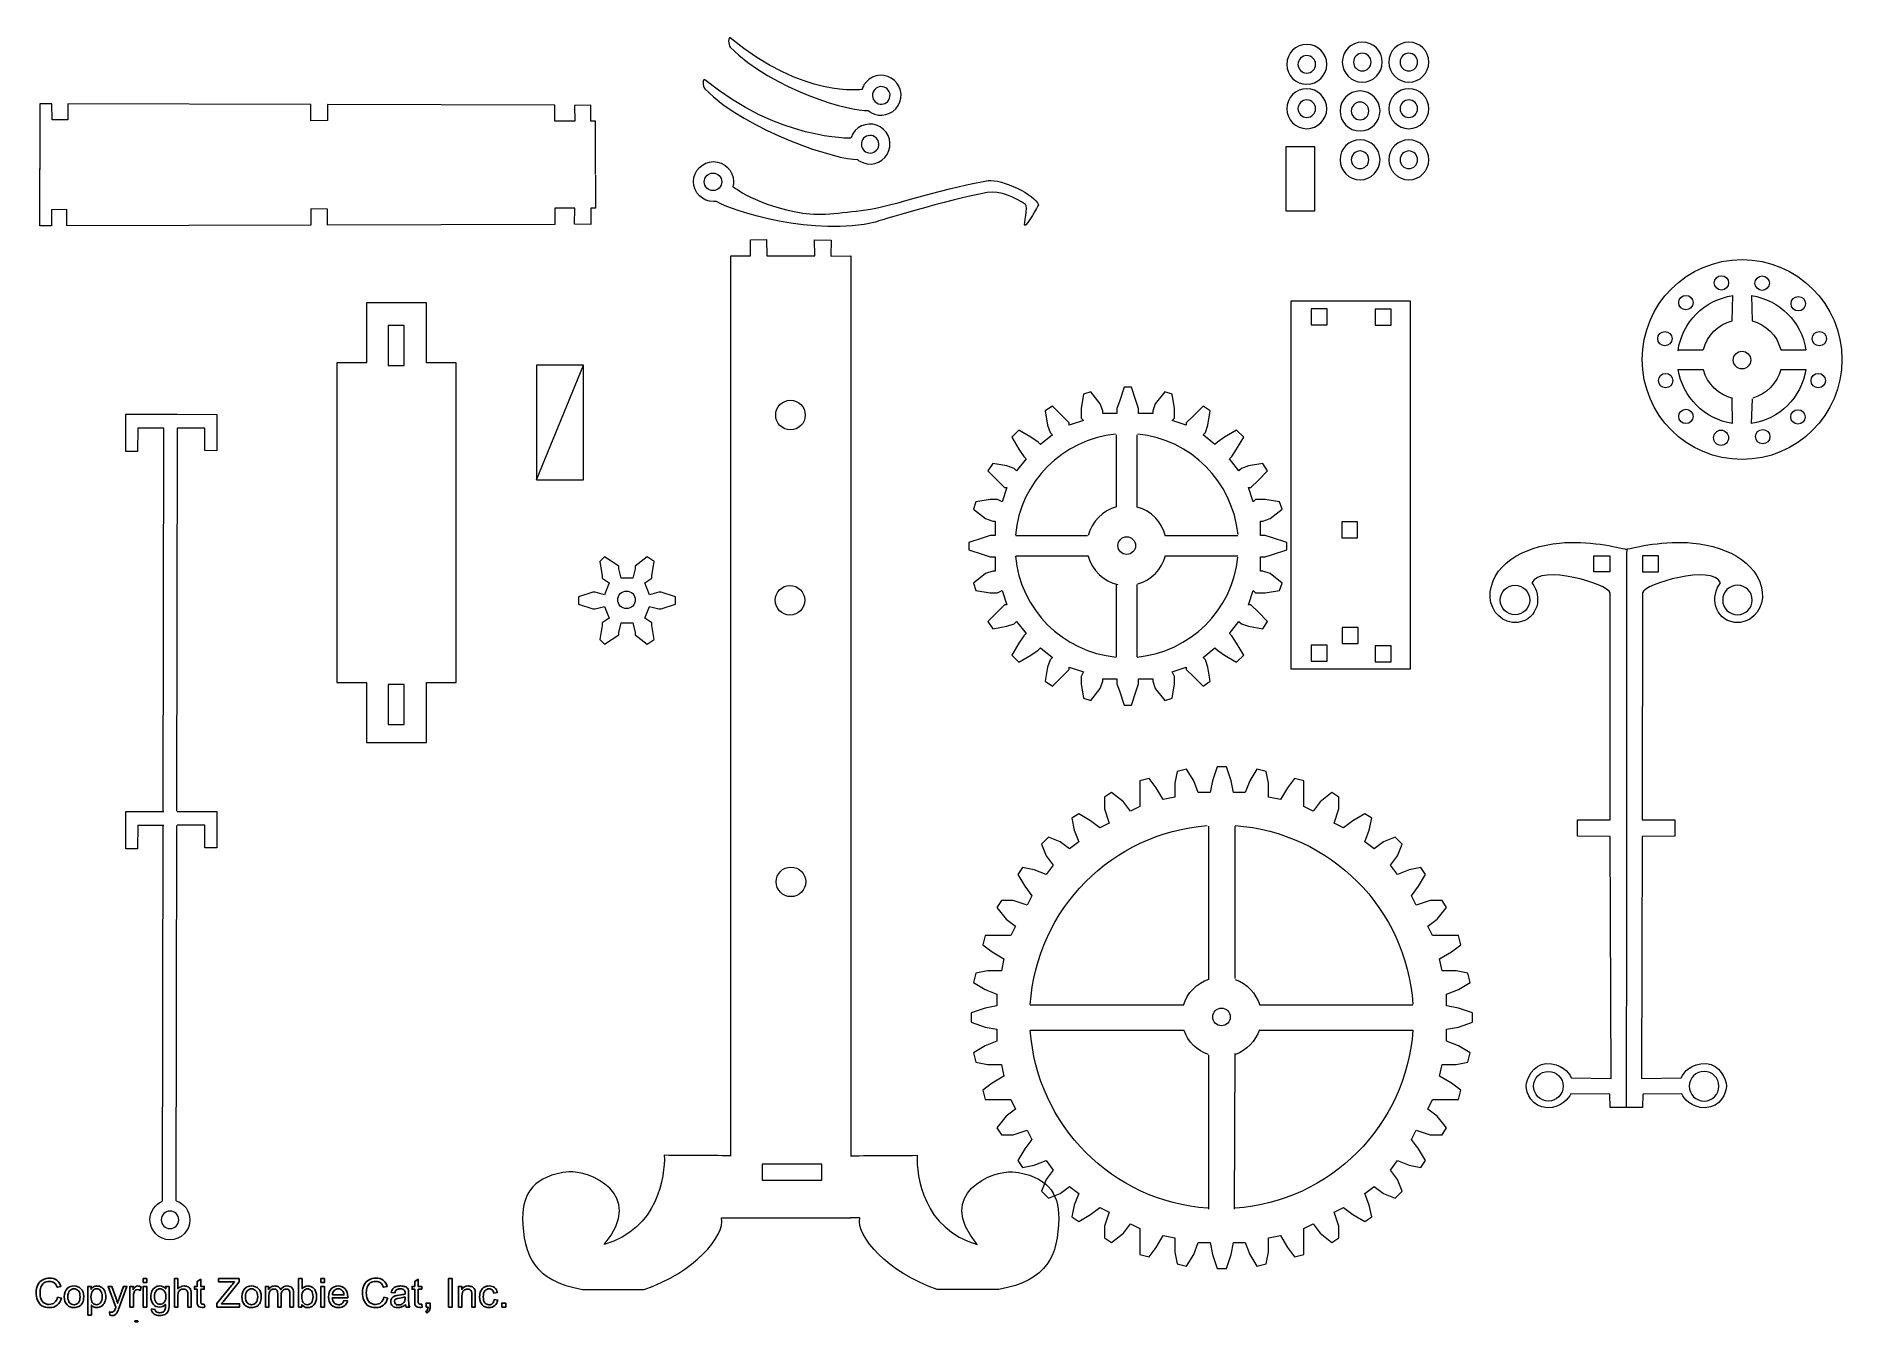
# Model space of a CAD drawing. Header units: inches. Extents: x -11.3 to 11.3, y -7.4 to 8.6.
import ezdxf

# ---------------------------------------------------------------- set-up
doc = ezdxf.new("R2010")
doc.units = ezdxf.units.IN
doc.header["$MEASUREMENT"] = 0
doc.header["$XCLIPFRAME"] = 0
doc.layers.add('Layer 1', color=7, linetype='Continuous')
picture_1 = doc.add_image_def('image1.jpg', size_in_pixel=(196, 69))

msp = doc.modelspace()

# ---------------------------------------------------------------- linework, layer by layer
at = {"layer": 'Layer 1', "color": 250, "lineweight": 9}
for points in [[(4.339, 6.454), (4.7, 6.454), (4.7, 7.254), (4.339, 7.254), (4.339, 6.454)], [(4.399, 0.722), (5.899, 0.722), (5.899, 5.322), (4.399, 5.322), (4.399, 0.722)], [(4.655, 5.028), (4.855, 5.028), (4.855, 5.228), (4.655, 5.228), (4.655, 5.028)], [(5.457, 5.021), (5.657, 5.021), (5.657, 5.221), (5.457, 5.221), (5.457, 5.021)], [(-6.902, 4.516), (-6.702, 4.516), (-6.702, 5.016), (-6.902, 5.016), (-6.902, 4.516)], [(-5.043, 3.086), (-4.456, 3.086), (-4.456, 4.523), (-5.043, 4.523), (-5.043, 3.086)], [(5.037, 2.363), (5.237, 2.363), (5.237, 2.563), (5.037, 2.563), (5.037, 2.363)], [(5.044, 1.041), (5.244, 1.041), (5.244, 1.241), (5.044, 1.241), (5.044, 1.041)], [(4.655, 0.818), (4.855, 0.818), (4.855, 1.018), (4.655, 1.018), (4.655, 0.818)], [(5.457, 0.811), (5.657, 0.811), (5.657, 1.011), (5.457, 1.011), (5.457, 0.811)], [(-6.902, 0.026), (-6.702, 0.026), (-6.702, 0.526), (-6.902, 0.526), (-6.902, 0.026)], [(-2.219, -5.675), (-1.469, -5.675), (-1.469, -5.475), (-2.219, -5.475), (-2.219, -5.675)]]:
    msp.add_lwpolyline(points, close=True, dxfattribs=at)
for centre, major_axis, ratio in [((-2.834, 6.815), (0, 0.11), 1), ((10.049, 4.592), (0, 1.251), 0.999094), ((9.791, 5.551), (0, 0.09), 1), ((10.301, 5.547), (0, 0.09), 1), ((9.346, 5.304), (0, 0.09), 1), ((10.753, 5.29), (0, 0.09), 1), ((9.083, 4.853), (0, 0.09), 1), ((11.017, 4.853), (0, 0.09), 1), ((10.049, 4.585), (0, 0.11), 1), ((9.093, 4.328), (0, 0.09), 1), ((11.003, 4.328), (0, 0.09), 1), ((-1.864, 3.897), (0, 0.185), 1), ((9.346, 3.88), (0, 0.09), 1), ((10.749, 3.874), (0, 0.09), 1), ((9.787, 3.613), (0, 0.095), 0.984376), ((10.308, 3.627), (0, 0.09), 1), ((2.346, 2.264), (0, 0.11), 1), ((-3.917, 1.585), (0, 0.11), 1), ((-1.87, 1.58), (0, 0.185), 1), ((-1.858, -1.943), (0, 0.185), 1), ((3.533, -3.633), (0, 0.11), 1)]:
    msp.add_ellipse(centre, major_axis=major_axis, ratio=ratio, dxfattribs=at)
for points, knots in [([(-0.601, 8.113), (-0.482, 8.042), (-0.444, 7.889), (-0.514, 7.77), (-0.514, 7.77), (-0.585, 7.652), (-0.739, 7.613), (-0.857, 7.684), (-0.857, 7.684), (-0.869, 7.691), (-0.889, 7.707), (-0.889, 7.707), (-0.889, 7.707), (-1.109, 7.69), (-2.079, 7.961), (-2.618, 8.499), (-2.618, 8.499), (-2.644, 8.525), (-2.645, 8.638), (-2.617, 8.615), (-2.617, 8.615), (-1.7, 7.858), (-0.969, 7.97), (-0.968, 7.971), (-0.968, 7.971), (-0.962, 7.99), (-0.954, 8.009), (-0.944, 8.027), (-0.944, 8.027), (-0.873, 8.146), (-0.719, 8.184), (-0.601, 8.113)], [0, 0, 0, 0, 0.111111, 0.111111, 0.111111, 0.111111, 0.222222, 0.222222, 0.222222, 0.222222, 0.333333, 0.333333, 0.333333, 0.333333, 0.444444, 0.444444, 0.444444, 0.444444, 0.555556, 0.555556, 0.555556, 0.555556, 0.666667, 0.666667, 0.666667, 0.666667, 0.777778, 0.777778, 0.777778, 0.777778, 1, 1, 1, 1]), ([(4.35, 8.285), (4.35, 8.423), (4.462, 8.535), (4.6, 8.535), (4.6, 8.535), (4.738, 8.535), (4.85, 8.423), (4.85, 8.285), (4.85, 8.285), (4.85, 8.147), (4.738, 8.035), (4.6, 8.035), (4.6, 8.035), (4.462, 8.035), (4.35, 8.147), (4.35, 8.285)], [0, 0, 0, 0, 0.2, 0.2, 0.2, 0.2, 0.4, 0.4, 0.4, 0.4, 0.6, 0.6, 0.6, 0.6, 1, 1, 1, 1]), ([(4.49, 8.285), (4.49, 8.346), (4.539, 8.395), (4.6, 8.395), (4.6, 8.395), (4.661, 8.395), (4.71, 8.346), (4.71, 8.285), (4.71, 8.285), (4.71, 8.224), (4.661, 8.175), (4.6, 8.175), (4.6, 8.175), (4.539, 8.175), (4.49, 8.224), (4.49, 8.285)], [0, 0, 0, 0, 0.2, 0.2, 0.2, 0.2, 0.4, 0.4, 0.4, 0.4, 0.6, 0.6, 0.6, 0.6, 1, 1, 1, 1]), ([(5.045, 8.313), (5.045, 8.451), (5.157, 8.563), (5.295, 8.563), (5.295, 8.563), (5.433, 8.563), (5.545, 8.451), (5.545, 8.313), (5.545, 8.313), (5.545, 8.175), (5.433, 8.063), (5.295, 8.063), (5.295, 8.063), (5.157, 8.063), (5.045, 8.175), (5.045, 8.313)], [0, 0, 0, 0, 0.2, 0.2, 0.2, 0.2, 0.4, 0.4, 0.4, 0.4, 0.6, 0.6, 0.6, 0.6, 1, 1, 1, 1]), ([(5.185, 8.313), (5.185, 8.374), (5.234, 8.423), (5.295, 8.423), (5.295, 8.423), (5.355, 8.423), (5.405, 8.374), (5.405, 8.313), (5.405, 8.313), (5.405, 8.252), (5.355, 8.203), (5.295, 8.203), (5.295, 8.203), (5.234, 8.203), (5.185, 8.252), (5.185, 8.313)], [0, 0, 0, 0, 0.2, 0.2, 0.2, 0.2, 0.4, 0.4, 0.4, 0.4, 0.6, 0.6, 0.6, 0.6, 1, 1, 1, 1]), ([(5.628, 8.313), (5.628, 8.451), (5.74, 8.563), (5.878, 8.563), (5.878, 8.563), (6.016, 8.563), (6.128, 8.451), (6.128, 8.313), (6.128, 8.313), (6.128, 8.175), (6.016, 8.063), (5.878, 8.063), (5.878, 8.063), (5.74, 8.063), (5.628, 8.175), (5.628, 8.313)], [0, 0, 0, 0, 0.2, 0.2, 0.2, 0.2, 0.4, 0.4, 0.4, 0.4, 0.6, 0.6, 0.6, 0.6, 1, 1, 1, 1]), ([(5.768, 8.313), (5.768, 8.374), (5.817, 8.423), (5.878, 8.423), (5.878, 8.423), (5.939, 8.423), (5.988, 8.374), (5.988, 8.313), (5.988, 8.313), (5.988, 8.252), (5.939, 8.203), (5.878, 8.203), (5.878, 8.203), (5.817, 8.203), (5.768, 8.252), (5.768, 8.313)], [0, 0, 0, 0, 0.2, 0.2, 0.2, 0.2, 0.4, 0.4, 0.4, 0.4, 0.6, 0.6, 0.6, 0.6, 1, 1, 1, 1]), ([(-0.74, 7.502), (-0.621, 7.431), (-0.582, 7.278), (-0.653, 7.159), (-0.653, 7.159), (-0.724, 7.041), (-0.878, 7.002), (-0.996, 7.073), (-0.996, 7.073), (-1.008, 7.08), (-1.028, 7.096), (-1.028, 7.096), (-1.028, 7.096), (-1.248, 7.079), (-2.398, 7.439), (-2.937, 7.977), (-2.937, 7.977), (-2.963, 8.004), (-2.964, 8.117), (-2.936, 8.093), (-2.936, 8.093), (-2.019, 7.337), (-1.107, 7.359), (-1.107, 7.36), (-1.107, 7.36), (-1.101, 7.379), (-1.093, 7.398), (-1.082, 7.416), (-1.082, 7.416), (-1.012, 7.534), (-0.858, 7.573), (-0.74, 7.502)], [0, 0, 0, 0, 0.111111, 0.111111, 0.111111, 0.111111, 0.222222, 0.222222, 0.222222, 0.222222, 0.333333, 0.333333, 0.333333, 0.333333, 0.444444, 0.444444, 0.444444, 0.444444, 0.555556, 0.555556, 0.555556, 0.555556, 0.666667, 0.666667, 0.666667, 0.666667, 0.777778, 0.777778, 0.777778, 0.777778, 1, 1, 1, 1]), ([(-0.671, 7.991), (-0.619, 7.959), (-0.602, 7.892), (-0.633, 7.84), (-0.633, 7.84), (-0.664, 7.788), (-0.732, 7.771), (-0.784, 7.802), (-0.784, 7.802), (-0.836, 7.833), (-0.853, 7.901), (-0.822, 7.953), (-0.822, 7.953), (-0.791, 8.005), (-0.723, 8.022), (-0.671, 7.991)], [0, 0, 0, 0, 0.2, 0.2, 0.2, 0.2, 0.4, 0.4, 0.4, 0.4, 0.6, 0.6, 0.6, 0.6, 1, 1, 1, 1]), ([(4.35, 7.73), (4.35, 7.868), (4.462, 7.98), (4.6, 7.98), (4.6, 7.98), (4.738, 7.98), (4.85, 7.868), (4.85, 7.73), (4.85, 7.73), (4.85, 7.591), (4.738, 7.48), (4.6, 7.48), (4.6, 7.48), (4.462, 7.48), (4.35, 7.591), (4.35, 7.73)], [0, 0, 0, 0, 0.2, 0.2, 0.2, 0.2, 0.4, 0.4, 0.4, 0.4, 0.6, 0.6, 0.6, 0.6, 1, 1, 1, 1]), ([(5.017, 7.702), (5.017, 7.84), (5.129, 7.952), (5.267, 7.952), (5.267, 7.952), (5.405, 7.952), (5.517, 7.84), (5.517, 7.702), (5.517, 7.702), (5.517, 7.564), (5.405, 7.452), (5.267, 7.452), (5.267, 7.452), (5.129, 7.452), (5.017, 7.564), (5.017, 7.702)], [0, 0, 0, 0, 0.2, 0.2, 0.2, 0.2, 0.4, 0.4, 0.4, 0.4, 0.6, 0.6, 0.6, 0.6, 1, 1, 1, 1]), ([(5.628, 7.73), (5.628, 7.868), (5.74, 7.98), (5.878, 7.98), (5.878, 7.98), (6.016, 7.98), (6.128, 7.868), (6.128, 7.73), (6.128, 7.73), (6.128, 7.591), (6.016, 7.48), (5.878, 7.48), (5.878, 7.48), (5.74, 7.48), (5.628, 7.591), (5.628, 7.73)], [0, 0, 0, 0, 0.2, 0.2, 0.2, 0.2, 0.4, 0.4, 0.4, 0.4, 0.6, 0.6, 0.6, 0.6, 1, 1, 1, 1]), ([(-4.306, 6.906), (-4.306, 6.906), (-4.306, 7.573), (-4.306, 7.573), (-4.306, 7.573), (-4.306, 7.573), (-4.364, 7.573), (-4.364, 7.573), (-4.364, 7.573), (-4.364, 7.573), (-4.365, 7.775), (-4.365, 7.775), (-4.365, 7.775), (-4.365, 7.775), (-4.568, 7.771), (-4.568, 7.771), (-4.568, 7.771), (-4.568, 7.771), (-4.564, 7.572), (-4.564, 7.572), (-4.564, 7.572), (-4.564, 7.572), (-4.812, 7.572), (-4.812, 7.572), (-4.812, 7.572), (-4.812, 7.572), (-4.814, 7.776), (-4.814, 7.776), (-4.814, 7.776), (-4.814, 7.776), (-7.66, 7.783), (-7.66, 7.783), (-7.66, 7.783), (-7.66, 7.783), (-7.661, 7.584), (-7.661, 7.584), (-7.661, 7.584), (-7.661, 7.584), (-7.869, 7.579), (-7.869, 7.579), (-7.869, 7.579), (-7.869, 7.579), (-7.869, 7.784), (-7.869, 7.784), (-7.869, 7.784), (-7.869, 7.784), (-10.911, 7.792), (-10.911, 7.792), (-10.911, 7.792), (-10.911, 7.792), (-10.911, 7.589), (-10.911, 7.589), (-10.911, 7.589), (-10.911, 7.589), (-11.108, 7.591), (-11.108, 7.591), (-11.108, 7.591), (-11.108, 7.591), (-11.11, 7.791), (-11.11, 7.791), (-11.11, 7.791), (-11.11, 7.791), (-11.262, 7.792), (-11.262, 7.792), (-11.262, 7.792), (-11.262, 7.792), (-11.262, 6.969), (-11.262, 6.969)], [0, 0, 0, 0, 0.055556, 0.055556, 0.055556, 0.055556, 0.111111, 0.111111, 0.111111, 0.111111, 0.166667, 0.166667, 0.166667, 0.166667, 0.222222, 0.222222, 0.222222, 0.222222, 0.277778, 0.277778, 0.277778, 0.277778, 0.333333, 0.333333, 0.333333, 0.333333, 0.388889, 0.388889, 0.388889, 0.388889, 0.444444, 0.444444, 0.444444, 0.444444, 0.5, 0.5, 0.5, 0.5, 0.555556, 0.555556, 0.555556, 0.555556, 0.611111, 0.611111, 0.611111, 0.611111, 0.666667, 0.666667, 0.666667, 0.666667, 0.722222, 0.722222, 0.722222, 0.722222, 0.777778, 0.777778, 0.777778, 0.777778, 0.833333, 0.833333, 0.833333, 0.833333, 0.888889, 0.888889, 0.888889, 0.888889, 1, 1, 1, 1]), ([(4.49, 7.73), (4.49, 7.79), (4.539, 7.84), (4.6, 7.84), (4.6, 7.84), (4.661, 7.84), (4.71, 7.79), (4.71, 7.73), (4.71, 7.73), (4.71, 7.669), (4.661, 7.62), (4.6, 7.62), (4.6, 7.62), (4.539, 7.62), (4.49, 7.669), (4.49, 7.73)], [0, 0, 0, 0, 0.2, 0.2, 0.2, 0.2, 0.4, 0.4, 0.4, 0.4, 0.6, 0.6, 0.6, 0.6, 1, 1, 1, 1]), ([(5.157, 7.702), (5.157, 7.763), (5.206, 7.812), (5.267, 7.812), (5.267, 7.812), (5.328, 7.812), (5.377, 7.763), (5.377, 7.702), (5.377, 7.702), (5.377, 7.641), (5.328, 7.592), (5.267, 7.592), (5.267, 7.592), (5.206, 7.592), (5.157, 7.641), (5.157, 7.702)], [0, 0, 0, 0, 0.2, 0.2, 0.2, 0.2, 0.4, 0.4, 0.4, 0.4, 0.6, 0.6, 0.6, 0.6, 1, 1, 1, 1]), ([(5.768, 7.73), (5.768, 7.79), (5.817, 7.84), (5.878, 7.84), (5.878, 7.84), (5.939, 7.84), (5.988, 7.79), (5.988, 7.73), (5.988, 7.73), (5.988, 7.669), (5.939, 7.62), (5.878, 7.62), (5.878, 7.62), (5.817, 7.62), (5.768, 7.669), (5.768, 7.73)], [0, 0, 0, 0, 0.2, 0.2, 0.2, 0.2, 0.4, 0.4, 0.4, 0.4, 0.6, 0.6, 0.6, 0.6, 1, 1, 1, 1]), ([(-0.81, 7.38), (-0.758, 7.348), (-0.741, 7.281), (-0.772, 7.229), (-0.772, 7.229), (-0.803, 7.177), (-0.871, 7.16), (-0.923, 7.191), (-0.923, 7.191), (-0.975, 7.222), (-0.992, 7.289), (-0.961, 7.342), (-0.961, 7.342), (-0.929, 7.394), (-0.862, 7.411), (-0.81, 7.38)], [0, 0, 0, 0, 0.2, 0.2, 0.2, 0.2, 0.4, 0.4, 0.4, 0.4, 0.6, 0.6, 0.6, 0.6, 1, 1, 1, 1]), ([(5.017, 7.091), (5.017, 7.229), (5.129, 7.341), (5.267, 7.341), (5.267, 7.341), (5.405, 7.341), (5.517, 7.229), (5.517, 7.091), (5.517, 7.091), (5.517, 6.953), (5.405, 6.841), (5.267, 6.841), (5.267, 6.841), (5.129, 6.841), (5.017, 6.953), (5.017, 7.091)], [0, 0, 0, 0, 0.2, 0.2, 0.2, 0.2, 0.4, 0.4, 0.4, 0.4, 0.6, 0.6, 0.6, 0.6, 1, 1, 1, 1]), ([(5.628, 7.091), (5.628, 7.229), (5.74, 7.341), (5.878, 7.341), (5.878, 7.341), (6.016, 7.341), (6.128, 7.229), (6.128, 7.091), (6.128, 7.091), (6.128, 6.953), (6.016, 6.841), (5.878, 6.841), (5.878, 6.841), (5.74, 6.841), (5.628, 6.953), (5.628, 7.091)], [0, 0, 0, 0, 0.2, 0.2, 0.2, 0.2, 0.4, 0.4, 0.4, 0.4, 0.6, 0.6, 0.6, 0.6, 1, 1, 1, 1]), ([(-2.827, 7.068), (-2.965, 7.068), (-3.077, 6.956), (-3.077, 6.818), (-3.077, 6.818), (-3.077, 6.679), (-2.965, 6.568), (-2.827, 6.568), (-2.827, 6.568), (-2.814, 6.568), (-2.788, 6.571), (-2.788, 6.571), (-2.788, 6.571), (-2.608, 6.443), (-1.539, 6.127), (-0.8, 6.312), (-0.8, 6.312), (-0.785, 6.316), (0.108, 6.593), (0.598, 6.681), (0.598, 6.681), (0.761, 6.71), (0.954, 6.616), (1.078, 6.533), (1.078, 6.533), (1.115, 6.508), (1.052, 6.272), (1.069, 6.268), (1.069, 6.268), (1.092, 6.264), (1.243, 6.516), (1.24, 6.529), (1.24, 6.529), (1.204, 6.65), (0.781, 6.854), (0.612, 6.83), (0.612, 6.83), (0.2, 6.77), (-0.67, 6.497), (-0.86, 6.473), (-0.86, 6.473), (-1.186, 6.431), (-1.475, 6.387), (-1.711, 6.424), (-1.711, 6.424), (-2.285, 6.514), (-2.584, 6.756), (-2.584, 6.757), (-2.584, 6.757), (-2.579, 6.776), (-2.577, 6.797), (-2.577, 6.818), (-2.577, 6.818), (-2.577, 6.956), (-2.689, 7.068), (-2.827, 7.068)], [0, 0, 0, 0, 0.066667, 0.066667, 0.066667, 0.066667, 0.133333, 0.133333, 0.133333, 0.133333, 0.2, 0.2, 0.2, 0.2, 0.266667, 0.266667, 0.266667, 0.266667, 0.333333, 0.333333, 0.333333, 0.333333, 0.4, 0.4, 0.4, 0.4, 0.466667, 0.466667, 0.466667, 0.466667, 0.533333, 0.533333, 0.533333, 0.533333, 0.6, 0.6, 0.6, 0.6, 0.666667, 0.666667, 0.666667, 0.666667, 0.733333, 0.733333, 0.733333, 0.733333, 0.8, 0.8, 0.8, 0.8, 0.866667, 0.866667, 0.866667, 0.866667, 1, 1, 1, 1]), ([(5.157, 7.091), (5.157, 7.151), (5.206, 7.201), (5.267, 7.201), (5.267, 7.201), (5.328, 7.201), (5.377, 7.151), (5.377, 7.091), (5.377, 7.091), (5.377, 7.03), (5.328, 6.981), (5.267, 6.981), (5.267, 6.981), (5.206, 6.981), (5.157, 7.03), (5.157, 7.091)], [0, 0, 0, 0, 0.2, 0.2, 0.2, 0.2, 0.4, 0.4, 0.4, 0.4, 0.6, 0.6, 0.6, 0.6, 1, 1, 1, 1]), ([(5.768, 7.091), (5.768, 7.151), (5.817, 7.201), (5.878, 7.201), (5.878, 7.201), (5.939, 7.201), (5.988, 7.151), (5.988, 7.091), (5.988, 7.091), (5.988, 7.03), (5.939, 6.981), (5.878, 6.981), (5.878, 6.981), (5.817, 6.981), (5.768, 7.03), (5.768, 7.091)], [0, 0, 0, 0, 0.2, 0.2, 0.2, 0.2, 0.4, 0.4, 0.4, 0.4, 0.6, 0.6, 0.6, 0.6, 1, 1, 1, 1]), ([(-4.306, 6.898), (-4.306, 6.898), (-4.306, 6.484), (-4.306, 6.484), (-4.306, 6.484), (-4.306, 6.484), (-4.364, 6.484), (-4.364, 6.484), (-4.364, 6.484), (-4.364, 6.484), (-4.365, 6.282), (-4.365, 6.282), (-4.365, 6.282), (-4.365, 6.282), (-4.568, 6.285), (-4.568, 6.285), (-4.568, 6.285), (-4.568, 6.285), (-4.564, 6.485), (-4.564, 6.485), (-4.564, 6.485), (-4.564, 6.485), (-4.812, 6.485), (-4.812, 6.485), (-4.812, 6.485), (-4.812, 6.485), (-4.814, 6.28), (-4.814, 6.28), (-4.814, 6.28), (-4.814, 6.28), (-7.66, 6.273), (-7.66, 6.273), (-7.66, 6.273), (-7.66, 6.273), (-7.661, 6.473), (-7.661, 6.473), (-7.661, 6.473), (-7.661, 6.473), (-7.869, 6.478), (-7.869, 6.478), (-7.869, 6.478), (-7.869, 6.478), (-7.869, 6.273), (-7.869, 6.273), (-7.869, 6.273), (-7.869, 6.273), (-10.923, 6.265), (-10.923, 6.265), (-10.923, 6.265), (-10.923, 6.265), (-10.923, 6.468), (-10.923, 6.468), (-10.923, 6.468), (-10.923, 6.468), (-11.115, 6.466), (-11.115, 6.466), (-11.115, 6.466), (-11.115, 6.466), (-11.113, 6.265), (-11.113, 6.265), (-11.113, 6.265), (-11.113, 6.265), (-11.262, 6.265), (-11.262, 6.265), (-11.262, 6.265), (-11.262, 6.265), (-11.262, 6.98), (-11.262, 6.98)], [0, 0, 0, 0, 0.055556, 0.055556, 0.055556, 0.055556, 0.111111, 0.111111, 0.111111, 0.111111, 0.166667, 0.166667, 0.166667, 0.166667, 0.222222, 0.222222, 0.222222, 0.222222, 0.277778, 0.277778, 0.277778, 0.277778, 0.333333, 0.333333, 0.333333, 0.333333, 0.388889, 0.388889, 0.388889, 0.388889, 0.444444, 0.444444, 0.444444, 0.444444, 0.5, 0.5, 0.5, 0.5, 0.555556, 0.555556, 0.555556, 0.555556, 0.611111, 0.611111, 0.611111, 0.611111, 0.666667, 0.666667, 0.666667, 0.666667, 0.722222, 0.722222, 0.722222, 0.722222, 0.777778, 0.777778, 0.777778, 0.777778, 0.833333, 0.833333, 0.833333, 0.833333, 0.888889, 0.888889, 0.888889, 0.888889, 1, 1, 1, 1]), ([(-2.61, -5.375), (-2.61, -5.375), (-2.61, 5.89), (-2.61, 5.89), (-2.61, 5.89), (-2.61, 5.89), (-2.366, 5.89), (-2.366, 5.89), (-2.366, 5.89), (-2.366, 5.89), (-2.366, 6.091), (-2.366, 6.091), (-2.366, 6.091), (-2.366, 6.091), (-2.162, 6.095), (-2.162, 6.095), (-2.162, 6.095), (-2.162, 6.095), (-2.158, 5.89), (-2.158, 5.89), (-2.158, 5.89), (-2.158, 5.89), (-1.557, 5.89), (-1.557, 5.89), (-1.557, 5.89), (-1.557, 5.89), (-1.562, 6.091), (-1.562, 6.091), (-1.562, 6.091), (-1.562, 6.091), (-1.355, 6.084), (-1.355, 6.084), (-1.355, 6.084), (-1.355, 6.084), (-1.36, 5.887), (-1.36, 5.887), (-1.36, 5.887), (-1.36, 5.887), (-1.11, 5.89), (-1.11, 5.89), (-1.11, 5.89), (-1.11, 5.89), (-1.11, -5.371), (-1.11, -5.371)], [0, 0, 0, 0, 0.083333, 0.083333, 0.083333, 0.083333, 0.166667, 0.166667, 0.166667, 0.166667, 0.25, 0.25, 0.25, 0.25, 0.333333, 0.333333, 0.333333, 0.333333, 0.416667, 0.416667, 0.416667, 0.416667, 0.5, 0.5, 0.5, 0.5, 0.583333, 0.583333, 0.583333, 0.583333, 0.666667, 0.666667, 0.666667, 0.666667, 0.75, 0.75, 0.75, 0.75, 0.833333, 0.833333, 0.833333, 0.833333, 1, 1, 1, 1]), ([(-7.171, 5.3), (-7.171, 5.3), (-6.421, 5.3), (-6.421, 5.3), (-6.421, 5.3), (-6.421, 5.3), (-6.421, 4.55), (-6.421, 4.55), (-6.421, 4.55), (-6.421, 4.55), (-6.049, 4.55), (-6.049, 4.55), (-6.049, 4.55), (-6.049, 4.55), (-6.049, 0.55), (-6.049, 0.55), (-6.049, 0.55), (-6.049, 0.55), (-6.421, 0.55), (-6.421, 0.55), (-6.421, 0.55), (-6.421, 0.55), (-6.421, -0.2), (-6.421, -0.2), (-6.421, -0.2), (-6.421, -0.2), (-7.171, -0.2), (-7.171, -0.2), (-7.171, -0.2), (-7.171, -0.2), (-7.171, 0.55), (-7.171, 0.55), (-7.171, 0.55), (-7.171, 0.55), (-7.542, 0.55), (-7.542, 0.55), (-7.542, 0.55), (-7.542, 0.55), (-7.542, 4.55), (-7.542, 4.55), (-7.542, 4.55), (-7.542, 4.55), (-7.171, 4.55), (-7.171, 4.55), (-7.171, 4.55), (-7.171, 4.55), (-7.171, 5.3), (-7.171, 5.3)], [0, 0, 0, 0, 0.076923, 0.076923, 0.076923, 0.076923, 0.153846, 0.153846, 0.153846, 0.153846, 0.230769, 0.230769, 0.230769, 0.230769, 0.307692, 0.307692, 0.307692, 0.307692, 0.384615, 0.384615, 0.384615, 0.384615, 0.461538, 0.461538, 0.461538, 0.461538, 0.538462, 0.538462, 0.538462, 0.538462, 0.615385, 0.615385, 0.615385, 0.615385, 0.692308, 0.692308, 0.692308, 0.692308, 0.769231, 0.769231, 0.769231, 0.769231, 0.846154, 0.846154, 0.846154, 0.846154, 1, 1, 1, 1]), ([(-9.717, -1.059), (-9.717, -1.059), (-9.71, 3.733), (-9.71, 3.733), (-9.71, 3.733), (-9.71, 3.733), (-10.033, 3.733), (-10.033, 3.733), (-10.033, 3.733), (-10.033, 3.733), (-10.04, 3.441), (-10.04, 3.441), (-10.04, 3.441), (-10.04, 3.441), (-10.185, 3.442), (-10.185, 3.442), (-10.185, 3.442), (-10.185, 3.442), (-10.183, 3.908), (-10.183, 3.908), (-10.183, 3.908), (-10.183, 3.908), (-9.71, 3.907), (-9.71, 3.907), (-9.71, 3.907), (-9.71, 3.907), (-9.543, 3.907), (-9.543, 3.907)], [0, 0, 0, 0, 0.125, 0.125, 0.125, 0.125, 0.25, 0.25, 0.25, 0.25, 0.375, 0.375, 0.375, 0.375, 0.5, 0.5, 0.5, 0.5, 0.625, 0.625, 0.625, 0.625, 0.75, 0.75, 0.75, 0.75, 1, 1, 1, 1]), ([(-9.543, 3.907), (-9.543, 3.907), (-9.044, 3.906), (-9.044, 3.906), (-9.044, 3.906), (-9.044, 3.906), (-9.044, 3.451), (-9.044, 3.451), (-9.044, 3.451), (-9.044, 3.451), (-9.196, 3.452), (-9.196, 3.452), (-9.196, 3.452), (-9.196, 3.452), (-9.196, 3.735), (-9.196, 3.735), (-9.196, 3.735), (-9.196, 3.735), (-9.543, 3.735), (-9.543, 3.735)], [0, 0, 0, 0, 0.166667, 0.166667, 0.166667, 0.166667, 0.333333, 0.333333, 0.333333, 0.333333, 0.5, 0.5, 0.5, 0.5, 0.666667, 0.666667, 0.666667, 0.666667, 1, 1, 1, 1]), ([(7.765, 2.296), (7.307, 2.251), (6.889, 2.02), (6.894, 1.612), (6.894, 1.612), (6.907, 1.44), (7.054, 1.279), (7.243, 1.302), (7.243, 1.302), (7.502, 1.342), (7.553, 1.634), (7.418, 1.799), (7.418, 1.799), (7.518, 2.035), (8.377, 1.785), (8.397, 1.673), (8.397, 1.673), (8.397, 1.673), (8.399, -1.169), (8.399, -1.169), (8.399, -1.169), (8.399, -1.169), (7.99, -1.169), (7.99, -1.169), (7.99, -1.169), (7.99, -1.169), (7.989, -1.373), (7.989, -1.373), (7.989, -1.373), (7.989, -1.373), (8.399, -1.374), (8.399, -1.374), (8.399, -1.374), (8.399, -1.374), (8.409, -4.405), (8.409, -4.405), (8.409, -4.405), (8.409, -4.405), (7.912, -4.396), (7.912, -4.396), (7.912, -4.396), (7.874, -4.318), (7.798, -4.217), (7.593, -4.215), (7.593, -4.215), (7.434, -4.226), (7.347, -4.413), (7.346, -4.497), (7.346, -4.497), (7.347, -4.588), (7.413, -4.757), (7.613, -4.772), (7.613, -4.772), (7.787, -4.765), (7.883, -4.65), (7.904, -4.596), (7.904, -4.596), (7.904, -4.596), (8.392, -4.599), (8.392, -4.599), (8.392, -4.599), (8.392, -4.599), (8.397, -4.765), (8.397, -4.765), (8.397, -4.765), (8.397, -4.765), (8.598, -4.765), (8.598, -4.765), (8.598, -4.765), (8.604, -3.921), (8.599, 1.795), (8.605, 2.215), (8.605, 2.215), (8.495, 2.246), (8.108, 2.331), (7.765, 2.296), (7.765, 2.296), (7.765, 2.296), (7.765, 2.296), (7.765, 2.296)], [0, 0, 0, 0, 0.047619, 0.047619, 0.047619, 0.047619, 0.095238, 0.095238, 0.095238, 0.095238, 0.142857, 0.142857, 0.142857, 0.142857, 0.190476, 0.190476, 0.190476, 0.190476, 0.238095, 0.238095, 0.238095, 0.238095, 0.285714, 0.285714, 0.285714, 0.285714, 0.333333, 0.333333, 0.333333, 0.333333, 0.380952, 0.380952, 0.380952, 0.380952, 0.428571, 0.428571, 0.428571, 0.428571, 0.47619, 0.47619, 0.47619, 0.47619, 0.52381, 0.52381, 0.52381, 0.52381, 0.571429, 0.571429, 0.571429, 0.571429, 0.619048, 0.619048, 0.619048, 0.619048, 0.666667, 0.666667, 0.666667, 0.666667, 0.714286, 0.714286, 0.714286, 0.714286, 0.761905, 0.761905, 0.761905, 0.761905, 0.809524, 0.809524, 0.809524, 0.809524, 0.857143, 0.857143, 0.857143, 0.857143, 0.904762, 0.904762, 0.904762, 0.904762, 1, 1, 1, 1]), ([(8.594, 2.215), (8.704, 2.246), (9.091, 2.331), (9.433, 2.296), (9.433, 2.296), (9.433, 2.296), (9.433, 2.296), (9.433, 2.296), (9.433, 2.296), (9.892, 2.251), (10.31, 2.02), (10.305, 1.612), (10.305, 1.612), (10.291, 1.44), (10.145, 1.279), (9.956, 1.302), (9.956, 1.302), (9.697, 1.342), (9.646, 1.634), (9.781, 1.799), (9.781, 1.799), (9.681, 2.035), (8.821, 1.785), (8.801, 1.673), (8.801, 1.673), (8.801, 1.673), (8.8, -1.169), (8.8, -1.169), (8.8, -1.169), (8.8, -1.169), (9.209, -1.169), (9.209, -1.169), (9.209, -1.169), (9.209, -1.169), (9.209, -1.373), (9.209, -1.373), (9.209, -1.373), (9.209, -1.373), (8.8, -1.374), (8.8, -1.374), (8.8, -1.374), (8.8, -1.374), (8.79, -4.405), (8.79, -4.405), (8.79, -4.405), (8.79, -4.405), (9.287, -4.396), (9.287, -4.396), (9.287, -4.396), (9.324, -4.318), (9.4, -4.217), (9.605, -4.215), (9.605, -4.215), (9.764, -4.226), (9.852, -4.413), (9.853, -4.497), (9.853, -4.497), (9.851, -4.588), (9.785, -4.757), (9.586, -4.772), (9.586, -4.772), (9.412, -4.765), (9.316, -4.65), (9.295, -4.596), (9.295, -4.596), (9.295, -4.596), (8.806, -4.599), (8.806, -4.599), (8.806, -4.599), (8.806, -4.599), (8.801, -4.765), (8.801, -4.765), (8.801, -4.765), (8.801, -4.765), (8.6, -4.765), (8.6, -4.765)], [0, 0, 0, 0, 0.05, 0.05, 0.05, 0.05, 0.1, 0.1, 0.1, 0.1, 0.15, 0.15, 0.15, 0.15, 0.2, 0.2, 0.2, 0.2, 0.25, 0.25, 0.25, 0.25, 0.3, 0.3, 0.3, 0.3, 0.35, 0.35, 0.35, 0.35, 0.4, 0.4, 0.4, 0.4, 0.45, 0.45, 0.45, 0.45, 0.5, 0.5, 0.5, 0.5, 0.55, 0.55, 0.55, 0.55, 0.6, 0.6, 0.6, 0.6, 0.65, 0.65, 0.65, 0.65, 0.7, 0.7, 0.7, 0.7, 0.75, 0.75, 0.75, 0.75, 0.8, 0.8, 0.8, 0.8, 0.85, 0.85, 0.85, 0.85, 0.9, 0.9, 0.9, 0.9, 1, 1, 1, 1]), ([(8.394, 1.936), (8.394, 1.936), (8.394, 2.136), (8.394, 2.136), (8.394, 2.136), (8.394, 2.136), (8.194, 2.136), (8.194, 2.136), (8.194, 2.136), (8.194, 2.136), (8.194, 1.936), (8.194, 1.936), (8.194, 1.936), (8.194, 1.936), (8.394, 1.936), (8.394, 1.936)], [0, 0, 0, 0, 0.2, 0.2, 0.2, 0.2, 0.4, 0.4, 0.4, 0.4, 0.6, 0.6, 0.6, 0.6, 1, 1, 1, 1]), ([(8.805, 1.936), (8.805, 1.936), (8.805, 2.136), (8.805, 2.136), (8.805, 2.136), (8.805, 2.136), (9.005, 2.136), (9.005, 2.136), (9.005, 2.136), (9.005, 2.136), (9.005, 1.936), (9.005, 1.936), (9.005, 1.936), (9.005, 1.936), (8.805, 1.936), (8.805, 1.936)], [0, 0, 0, 0, 0.2, 0.2, 0.2, 0.2, 0.4, 0.4, 0.4, 0.4, 0.6, 0.6, 0.6, 0.6, 1, 1, 1, 1]), ([(7.392, 1.583), (7.392, 1.686), (7.309, 1.768), (7.207, 1.768), (7.207, 1.768), (7.105, 1.768), (7.022, 1.686), (7.022, 1.583), (7.022, 1.583), (7.022, 1.481), (7.105, 1.398), (7.207, 1.398), (7.207, 1.398), (7.309, 1.398), (7.392, 1.481), (7.392, 1.583)], [0, 0, 0, 0, 0.2, 0.2, 0.2, 0.2, 0.4, 0.4, 0.4, 0.4, 0.6, 0.6, 0.6, 0.6, 1, 1, 1, 1]), ([(9.807, 1.583), (9.807, 1.686), (9.889, 1.768), (9.992, 1.768), (9.992, 1.768), (10.094, 1.768), (10.177, 1.686), (10.177, 1.583), (10.177, 1.583), (10.177, 1.481), (10.094, 1.398), (9.992, 1.398), (9.992, 1.398), (9.889, 1.398), (9.807, 1.481), (9.807, 1.583)], [0, 0, 0, 0, 0.2, 0.2, 0.2, 0.2, 0.4, 0.4, 0.4, 0.4, 0.6, 0.6, 0.6, 0.6, 1, 1, 1, 1]), ([(-9.71, -1.237), (-9.71, -1.237), (-10.033, -1.237), (-10.033, -1.237), (-10.033, -1.237), (-10.033, -1.237), (-10.04, -1.529), (-10.04, -1.529), (-10.04, -1.529), (-10.04, -1.529), (-10.185, -1.528), (-10.185, -1.528), (-10.185, -1.528), (-10.185, -1.528), (-10.183, -1.062), (-10.183, -1.062), (-10.183, -1.062), (-10.183, -1.062), (-9.71, -1.063), (-9.71, -1.063)], [0, 0, 0, 0, 0.166667, 0.166667, 0.166667, 0.166667, 0.333333, 0.333333, 0.333333, 0.333333, 0.5, 0.5, 0.5, 0.5, 0.666667, 0.666667, 0.666667, 0.666667, 1, 1, 1, 1]), ([(-9.543, -1.063), (-9.543, -1.063), (-9.044, -1.064), (-9.044, -1.064), (-9.044, -1.064), (-9.044, -1.064), (-9.044, -1.519), (-9.044, -1.519), (-9.044, -1.519), (-9.044, -1.519), (-9.196, -1.518), (-9.196, -1.518), (-9.196, -1.518), (-9.196, -1.518), (-9.196, -1.235), (-9.196, -1.235), (-9.196, -1.235), (-9.196, -1.235), (-9.543, -1.235), (-9.543, -1.235)], [0, 0, 0, 0, 0.166667, 0.166667, 0.166667, 0.166667, 0.333333, 0.333333, 0.333333, 0.333333, 0.5, 0.5, 0.5, 0.5, 0.666667, 0.666667, 0.666667, 0.666667, 1, 1, 1, 1]), ([(7.81, -4.5), (7.81, -4.398), (7.727, -4.315), (7.625, -4.315), (7.625, -4.315), (7.523, -4.315), (7.44, -4.398), (7.44, -4.5), (7.44, -4.5), (7.44, -4.602), (7.523, -4.685), (7.625, -4.685), (7.625, -4.685), (7.727, -4.685), (7.81, -4.602), (7.81, -4.5)], [0, 0, 0, 0, 0.2, 0.2, 0.2, 0.2, 0.4, 0.4, 0.4, 0.4, 0.6, 0.6, 0.6, 0.6, 1, 1, 1, 1]), ([(9.389, -4.5), (9.389, -4.398), (9.472, -4.315), (9.574, -4.315), (9.574, -4.315), (9.676, -4.315), (9.759, -4.398), (9.759, -4.5), (9.759, -4.5), (9.759, -4.602), (9.676, -4.685), (9.574, -4.685), (9.574, -4.685), (9.472, -4.685), (9.389, -4.602), (9.389, -4.5)], [0, 0, 0, 0, 0.2, 0.2, 0.2, 0.2, 0.4, 0.4, 0.4, 0.4, 0.6, 0.6, 0.6, 0.6, 1, 1, 1, 1]), ([(-2.611, -5.371), (-2.909, -5.365), (-3.144, -5.37), (-3.443, -5.364), (-3.443, -5.364), (-3.435, -5.626), (-3.521, -6.287), (-4.197, -6.48), (-4.197, -6.48), (-3.656, -5.838), (-4.404, -5.551), (-4.637, -5.57), (-4.637, -5.57), (-5.068, -5.62), (-5.217, -5.828), (-5.217, -6.152), (-5.217, -6.152), (-5.208, -6.612), (-5.078, -6.939), (-4.467, -7.041), (-4.467, -7.041), (-4.21, -7.041), (-3.953, -7.041), (-3.696, -7.041), (-3.696, -7.041), (-3.075, -6.836), (-2.678, -6.373), (-2.726, -6.145), (-2.726, -6.145), (-2.726, -6.145), (-2.611, -6.147), (-2.611, -6.147)], [0, 0, 0, 0, 0.111111, 0.111111, 0.111111, 0.111111, 0.222222, 0.222222, 0.222222, 0.222222, 0.333333, 0.333333, 0.333333, 0.333333, 0.444444, 0.444444, 0.444444, 0.444444, 0.555556, 0.555556, 0.555556, 0.555556, 0.666667, 0.666667, 0.666667, 0.666667, 0.777778, 0.777778, 0.777778, 0.777778, 1, 1, 1, 1]), ([(-1.112, -5.371), (-0.813, -5.365), (-0.578, -5.37), (-0.279, -5.364), (-0.279, -5.364), (-0.287, -5.626), (-0.201, -6.287), (0.475, -6.48), (0.475, -6.48), (-0.066, -5.838), (0.681, -5.551), (0.915, -5.57), (0.915, -5.57), (1.346, -5.62), (1.495, -5.828), (1.495, -6.152), (1.495, -6.152), (1.486, -6.612), (1.356, -6.939), (0.745, -7.041), (0.745, -7.041), (0.488, -7.041), (0.231, -7.041), (-0.026, -7.041), (-0.026, -7.041), (-0.647, -6.836), (-1.044, -6.373), (-0.996, -6.145), (-0.996, -6.145), (-0.996, -6.145), (-1.112, -6.147), (-1.112, -6.147)], [0, 0, 0, 0, 0.111111, 0.111111, 0.111111, 0.111111, 0.222222, 0.222222, 0.222222, 0.222222, 0.333333, 0.333333, 0.333333, 0.333333, 0.444444, 0.444444, 0.444444, 0.444444, 0.555556, 0.555556, 0.555556, 0.555556, 0.666667, 0.666667, 0.666667, 0.666667, 0.777778, 0.777778, 0.777778, 0.777778, 1, 1, 1, 1]), ([(-9.555, -5.933), (-9.455, -5.966), (-9.382, -6.06), (-9.382, -6.171), (-9.382, -6.171), (-9.382, -6.309), (-9.494, -6.421), (-9.632, -6.421), (-9.632, -6.421), (-9.771, -6.421), (-9.882, -6.309), (-9.882, -6.171), (-9.882, -6.171), (-9.882, -6.065), (-9.817, -5.975), (-9.724, -5.938)], [0, 0, 0, 0, 0.2, 0.2, 0.2, 0.2, 0.4, 0.4, 0.4, 0.4, 0.6, 0.6, 0.6, 0.6, 1, 1, 1, 1]), ([(-9.632, -6.281), (-9.693, -6.281), (-9.742, -6.232), (-9.742, -6.171), (-9.742, -6.171), (-9.742, -6.11), (-9.693, -6.061), (-9.632, -6.061), (-9.632, -6.061), (-9.572, -6.061), (-9.522, -6.11), (-9.522, -6.171), (-9.522, -6.171), (-9.522, -6.232), (-9.572, -6.281), (-9.632, -6.281)], [0, 0, 0, 0, 0.2, 0.2, 0.2, 0.2, 0.4, 0.4, 0.4, 0.4, 0.6, 0.6, 0.6, 0.6, 1, 1, 1, 1])]:
    msp.add_open_spline(points, degree=3, knots=knots, dxfattribs=at)
for points in [[(9.248, 4.701), (9.297, 5.058), (9.577, 5.34), (9.932, 5.391)], [(9.927, 5.078), (9.927, 5.078), (9.932, 5.391), (9.932, 5.391)], [(10.169, 5.391), (10.519, 5.339), (10.796, 5.063), (10.848, 4.713)], [(10.169, 5.391), (10.169, 5.391), (10.177, 5.075), (10.177, 5.075)], [(9.565, 4.717), (9.61, 4.893), (9.75, 5.032), (9.927, 5.077)], [(10.175, 5.076), (10.35, 5.03), (10.488, 4.892), (10.533, 4.717)], [(-5.043, 3.086), (-5.043, 3.086), (-4.456, 4.523), (-4.456, 4.523)], [(9.25, 4.712), (9.25, 4.712), (9.561, 4.712), (9.561, 4.712)], [(10.533, 4.712), (10.533, 4.712), (10.848, 4.713), (10.848, 4.713)], [(9.93, 3.792), (9.58, 3.844), (9.303, 4.12), (9.25, 4.47)], [(9.568, 4.462), (9.568, 4.462), (9.251, 4.462), (9.251, 4.462)], [(9.936, 4.104), (9.756, 4.146), (9.614, 4.285), (9.566, 4.462)], [(10.848, 4.469), (10.795, 4.118), (10.516, 3.841), (10.163, 3.791)], [(10.533, 4.467), (10.489, 4.294), (10.354, 4.157), (10.183, 4.11)], [(10.847, 4.462), (10.847, 4.462), (10.53, 4.462), (10.53, 4.462)], [(9.93, 3.792), (9.93, 3.792), (9.927, 4.102), (9.927, 4.102)], [(10.177, 4.102), (10.177, 4.102), (10.163, 3.791), (10.163, 3.791)], [(-9.543, 3.735), (-9.543, 3.735), (-9.55, -1.059), (-9.55, -1.059)], [(2.207, 3.657), (1.542, 3.592), (1.014, 3.062), (0.952, 2.396)], [(2.217, 2.75), (2.217, 2.75), (2.217, 3.65), (2.217, 3.65)], [(2.474, 3.65), (2.474, 3.65), (2.474, 2.743), (2.474, 2.743)], [(3.739, 2.403), (3.673, 3.065), (3.147, 3.592), (2.485, 3.657)], [(2.219, 2.748), (2.045, 2.702), (1.907, 2.565), (1.862, 2.39)], [(2.832, 2.382), (2.789, 2.559), (2.653, 2.698), (2.478, 2.746)], [(0.957, 2.389), (0.957, 2.389), (1.853, 2.389), (1.853, 2.389)], [(2.832, 2.389), (2.832, 2.389), (3.735, 2.389), (3.735, 2.389)], [(0.952, 2.132), (1.014, 1.464), (1.545, 0.933), (2.213, 0.87)], [(1.866, 2.132), (1.866, 2.132), (0.957, 2.132), (0.957, 2.132)], [(1.863, 2.133), (1.911, 1.955), (2.055, 1.817), (2.236, 1.776)], [(2.477, 0.87), (3.141, 0.932), (3.67, 1.457), (3.738, 2.119)], [(2.485, 1.784), (2.654, 1.833), (2.786, 1.968), (2.83, 2.14)], [(3.735, 2.132), (3.735, 2.132), (2.832, 2.132), (2.832, 2.132)], [(2.217, 0.872), (2.217, 0.872), (2.217, 1.778), (2.217, 1.778)], [(2.474, 1.778), (2.474, 1.778), (2.474, 0.872), (2.474, 0.872)], [(-9.724, -5.934), (-9.724, -5.934), (-9.717, -1.233), (-9.717, -1.233)], [(-9.55, -1.236), (-9.55, -1.236), (-9.557, -5.934), (-9.557, -5.934)], [(1.138, -3.479), (1.214, -2.285), (2.163, -1.328), (3.354, -1.24)], [(3.372, -3.167), (3.372, -3.167), (3.372, -1.246), (3.372, -1.246)], [(3.698, -1.246), (3.698, -1.246), (3.698, -3.153), (3.698, -3.153)], [(3.702, -1.239), (4.895, -1.322), (5.849, -2.278), (5.928, -3.472)], [(3.055, -3.486), (3.103, -3.332), (3.223, -3.21), (3.375, -3.159)], [(3.705, -3.164), (3.851, -3.217), (3.965, -3.336), (4.011, -3.485)], [(1.136, -3.483), (1.136, -3.483), (3.056, -3.483), (3.056, -3.483)], [(4.007, -3.483), (4.007, -3.483), (5.928, -3.483), (5.928, -3.483)], [(3.063, -3.802), (3.063, -3.802), (1.136, -3.802), (1.136, -3.802)], [(3.361, -6.027), (2.17, -5.943), (1.22, -4.99), (1.139, -3.799)], [(3.368, -4.105), (3.226, -4.056), (3.114, -3.944), (3.063, -3.803)], [(5.928, -3.798), (5.847, -4.991), (4.895, -5.944), (3.703, -6.027)], [(4.007, -3.794), (3.959, -3.937), (3.847, -4.05), (3.706, -4.103)], [(5.928, -3.802), (5.928, -3.802), (4.014, -3.802), (4.014, -3.802)], [(3.372, -6.038), (3.372, -6.038), (3.372, -4.111), (3.372, -4.111)], [(3.698, -4.09), (3.698, -4.09), (3.691, -6.038), (3.691, -6.038)], [(-1.11, -6.151), (-1.11, -6.151), (-2.61, -6.151), (-2.61, -6.151)]]:
    msp.add_open_spline(points, degree=3, dxfattribs=at)
at = {"layer": 'Layer 1', "lineweight": 5}
for points, knots in [([(4.02, 2.392), (4.02, 2.392), (4.08, 2.392), (4.08, 2.392), (4.08, 2.392), (4.08, 2.392), (4.17, 2.362), (4.17, 2.362), (4.17, 2.362), (4.17, 2.362), (4.349, 2.302), (4.349, 2.302), (4.349, 2.302), (4.349, 2.302), (4.349, 2.212), (4.349, 2.212), (4.349, 2.212), (4.349, 2.212), (4.17, 2.152), (4.17, 2.152), (4.17, 2.152), (4.17, 2.152), (4.08, 2.122), (4.08, 2.122), (4.08, 2.122), (4.08, 2.122), (4.02, 2.122), (4.02, 2.122), (4.02, 2.122), (4.02, 2.122), (4.02, 1.943), (4.02, 1.943), (4.02, 1.943), (4.02, 1.943), (4.05, 1.943), (4.05, 1.943), (4.05, 1.943), (4.05, 1.943), (4.14, 1.913), (4.14, 1.913), (4.14, 1.913), (4.14, 1.913), (4.29, 1.793), (4.29, 1.793), (4.29, 1.793), (4.29, 1.793), (4.26, 1.703), (4.26, 1.703), (4.26, 1.703), (4.26, 1.703), (4.08, 1.673), (4.08, 1.673), (4.08, 1.673), (4.08, 1.673), (3.96, 1.673), (3.96, 1.673), (3.96, 1.673), (3.96, 1.673), (3.93, 1.703), (3.93, 1.703), (3.93, 1.703), (3.93, 1.703), (3.871, 1.524), (3.871, 1.524), (3.871, 1.524), (3.871, 1.524), (3.9, 1.524), (3.9, 1.524), (3.9, 1.524), (3.9, 1.524), (3.99, 1.434), (3.99, 1.434), (3.99, 1.434), (3.99, 1.434), (4.11, 1.314), (4.11, 1.314), (4.11, 1.314), (4.11, 1.314), (4.05, 1.224), (4.05, 1.224), (4.05, 1.224), (4.05, 1.224), (3.871, 1.254), (3.871, 1.254), (3.871, 1.254), (3.871, 1.254), (3.781, 1.284), (3.781, 1.284), (3.781, 1.284), (3.781, 1.284), (3.751, 1.314), (3.751, 1.314), (3.751, 1.314), (3.751, 1.314), (3.631, 1.164), (3.631, 1.164), (3.631, 1.164), (3.631, 1.164), (3.661, 1.134), (3.661, 1.134), (3.661, 1.134), (3.661, 1.134), (3.721, 1.045), (3.721, 1.045), (3.721, 1.045), (3.721, 1.045), (3.811, 0.895), (3.811, 0.895), (3.811, 0.895), (3.811, 0.895), (3.721, 0.805), (3.721, 0.805), (3.721, 0.805), (3.721, 0.805), (3.571, 0.895), (3.571, 0.895), (3.571, 0.895), (3.571, 0.895), (3.481, 0.955), (3.481, 0.955), (3.481, 0.955), (3.481, 0.955), (3.451, 0.985), (3.451, 0.985), (3.451, 0.985), (3.451, 0.985), (3.302, 0.865), (3.302, 0.865), (3.302, 0.865), (3.302, 0.865), (3.332, 0.835), (3.332, 0.835), (3.332, 0.835), (3.332, 0.835), (3.362, 0.745), (3.362, 0.745), (3.362, 0.745), (3.362, 0.745), (3.392, 0.566), (3.392, 0.566), (3.392, 0.566), (3.392, 0.566), (3.302, 0.506), (3.302, 0.506), (3.302, 0.506), (3.302, 0.506), (3.182, 0.626), (3.182, 0.626), (3.182, 0.626), (3.182, 0.626), (3.092, 0.715), (3.092, 0.715), (3.092, 0.715), (3.092, 0.715), (3.092, 0.745), (3.092, 0.745), (3.092, 0.745), (3.092, 0.745), (2.913, 0.685), (2.913, 0.685), (2.913, 0.685), (2.913, 0.685), (2.943, 0.626), (2.943, 0.626), (2.943, 0.626), (2.943, 0.626), (2.943, 0.536), (2.943, 0.536), (2.943, 0.536), (2.943, 0.536), (2.913, 0.356), (2.913, 0.356), (2.913, 0.356), (2.913, 0.356), (2.823, 0.326), (2.823, 0.326), (2.823, 0.326), (2.823, 0.326), (2.703, 0.476), (2.703, 0.476), (2.703, 0.476), (2.703, 0.476), (2.673, 0.566), (2.673, 0.566), (2.673, 0.566), (2.673, 0.566), (2.673, 0.596), (2.673, 0.596), (2.673, 0.596), (2.673, 0.596), (2.494, 0.596), (2.494, 0.596), (2.494, 0.596), (2.494, 0.596), (2.494, 0.536), (2.494, 0.536), (2.494, 0.536), (2.494, 0.536), (2.464, 0.446), (2.464, 0.446), (2.464, 0.446), (2.464, 0.446), (2.404, 0.266), (2.404, 0.266), (2.404, 0.266), (2.404, 0.266), (2.314, 0.266), (2.314, 0.266), (2.314, 0.266), (2.314, 0.266), (2.254, 0.446), (2.254, 0.446), (2.254, 0.446), (2.254, 0.446), (2.224, 0.536), (2.224, 0.536), (2.224, 0.536), (2.224, 0.536), (2.224, 0.596), (2.224, 0.596), (2.224, 0.596), (2.224, 0.596), (2.045, 0.596), (2.045, 0.596), (2.045, 0.596), (2.045, 0.596), (2.045, 0.566), (2.045, 0.566), (2.045, 0.566), (2.045, 0.566), (2.015, 0.476), (2.015, 0.476), (2.015, 0.476), (2.015, 0.476), (1.895, 0.326), (1.895, 0.326), (1.895, 0.326), (1.895, 0.326), (1.805, 0.356), (1.805, 0.356), (1.805, 0.356), (1.805, 0.356), (1.775, 0.536), (1.775, 0.536), (1.775, 0.536), (1.775, 0.536), (1.775, 0.626), (1.775, 0.626), (1.775, 0.626), (1.775, 0.626), (1.805, 0.685), (1.805, 0.685), (1.805, 0.685), (1.805, 0.685), (1.625, 0.745), (1.625, 0.745), (1.625, 0.745), (1.625, 0.745), (1.625, 0.715), (1.625, 0.715), (1.625, 0.715), (1.625, 0.715), (1.536, 0.626), (1.536, 0.626), (1.536, 0.626), (1.536, 0.626), (1.416, 0.506), (1.416, 0.506), (1.416, 0.506), (1.416, 0.506), (1.326, 0.566), (1.326, 0.566), (1.326, 0.566), (1.326, 0.566), (1.356, 0.745), (1.356, 0.745), (1.356, 0.745), (1.356, 0.745), (1.386, 0.835), (1.386, 0.835), (1.386, 0.835), (1.386, 0.835), (1.416, 0.865), (1.416, 0.865), (1.416, 0.865), (1.416, 0.865), (1.266, 0.985), (1.266, 0.985), (1.266, 0.985), (1.266, 0.985), (1.236, 0.955), (1.236, 0.955), (1.236, 0.955), (1.236, 0.955), (1.147, 0.895), (1.147, 0.895), (1.147, 0.895), (1.147, 0.895), (0.997, 0.805), (0.997, 0.805), (0.997, 0.805), (0.997, 0.805), (0.907, 0.895), (0.907, 0.895), (0.907, 0.895), (0.907, 0.895), (0.997, 1.045), (0.997, 1.045), (0.997, 1.045), (0.997, 1.045), (1.057, 1.134), (1.057, 1.134), (1.057, 1.134), (1.057, 1.134), (1.087, 1.164), (1.087, 1.164), (1.087, 1.164), (1.087, 1.164), (0.967, 1.314), (0.967, 1.314), (0.967, 1.314), (0.967, 1.314), (0.937, 1.284), (0.937, 1.284), (0.937, 1.284), (0.937, 1.284), (0.847, 1.254), (0.847, 1.254), (0.847, 1.254), (0.847, 1.254), (0.668, 1.224), (0.668, 1.224), (0.668, 1.224), (0.668, 1.224), (0.608, 1.314), (0.608, 1.314), (0.608, 1.314), (0.608, 1.314), (0.727, 1.434), (0.727, 1.434), (0.727, 1.434), (0.727, 1.434), (0.817, 1.524), (0.817, 1.524), (0.817, 1.524), (0.817, 1.524), (0.847, 1.524), (0.847, 1.524), (0.847, 1.524), (0.847, 1.524), (0.787, 1.703), (0.787, 1.703), (0.787, 1.703), (0.787, 1.703), (0.727, 1.673), (0.727, 1.673), (0.727, 1.673), (0.727, 1.673), (0.638, 1.673), (0.638, 1.673), (0.638, 1.673), (0.638, 1.673), (0.458, 1.703), (0.458, 1.703), (0.458, 1.703), (0.458, 1.703), (0.428, 1.793), (0.428, 1.793), (0.428, 1.793), (0.428, 1.793), (0.578, 1.913), (0.578, 1.913), (0.578, 1.913), (0.578, 1.913), (0.668, 1.943), (0.668, 1.943), (0.668, 1.943), (0.668, 1.943), (0.698, 1.943), (0.698, 1.943), (0.698, 1.943), (0.698, 1.943), (0.698, 2.122), (0.698, 2.122), (0.698, 2.122), (0.698, 2.122), (0.638, 2.122), (0.638, 2.122), (0.638, 2.122), (0.638, 2.122), (0.548, 2.152), (0.548, 2.152), (0.548, 2.152), (0.548, 2.152), (0.368, 2.212), (0.368, 2.212), (0.368, 2.212), (0.368, 2.212), (0.368, 2.302), (0.368, 2.302), (0.368, 2.302), (0.368, 2.302), (0.548, 2.362), (0.548, 2.362), (0.548, 2.362), (0.548, 2.362), (0.638, 2.392), (0.638, 2.392), (0.638, 2.392), (0.638, 2.392), (0.698, 2.392), (0.698, 2.392), (0.698, 2.392), (0.698, 2.392), (0.698, 2.571), (0.698, 2.571), (0.698, 2.571), (0.698, 2.571), (0.668, 2.571), (0.668, 2.571), (0.668, 2.571), (0.668, 2.571), (0.578, 2.601), (0.578, 2.601), (0.578, 2.601), (0.578, 2.601), (0.428, 2.721), (0.428, 2.721), (0.428, 2.721), (0.428, 2.721), (0.458, 2.811), (0.458, 2.811), (0.458, 2.811), (0.458, 2.811), (0.638, 2.841), (0.638, 2.841), (0.638, 2.841), (0.638, 2.841), (0.727, 2.841), (0.727, 2.841), (0.727, 2.841), (0.727, 2.841), (0.787, 2.811), (0.787, 2.811), (0.787, 2.811), (0.787, 2.811), (0.847, 2.99), (0.847, 2.99), (0.847, 2.99), (0.847, 2.99), (0.817, 2.99), (0.817, 2.99), (0.817, 2.99), (0.817, 2.99), (0.727, 3.08), (0.727, 3.08), (0.727, 3.08), (0.727, 3.08), (0.608, 3.2), (0.608, 3.2), (0.608, 3.2), (0.608, 3.2), (0.668, 3.29), (0.668, 3.29), (0.668, 3.29), (0.668, 3.29), (0.847, 3.26), (0.847, 3.26), (0.847, 3.26), (0.847, 3.26), (0.937, 3.23), (0.937, 3.23), (0.937, 3.23), (0.937, 3.23), (0.967, 3.2), (0.967, 3.2), (0.967, 3.2), (0.967, 3.2), (1.087, 3.349), (1.087, 3.349), (1.087, 3.349), (1.087, 3.349), (1.057, 3.379), (1.057, 3.379), (1.057, 3.379), (1.057, 3.379), (0.997, 3.469), (0.997, 3.469), (0.997, 3.469), (0.997, 3.469), (0.907, 3.619), (0.907, 3.619), (0.907, 3.619), (0.907, 3.619), (0.997, 3.709), (0.997, 3.709), (0.997, 3.709), (0.997, 3.709), (1.147, 3.619), (1.147, 3.619), (1.147, 3.619), (1.147, 3.619), (1.236, 3.559), (1.236, 3.559), (1.236, 3.559), (1.236, 3.559), (1.266, 3.529), (1.266, 3.529), (1.266, 3.529), (1.266, 3.529), (1.416, 3.649), (1.416, 3.649), (1.416, 3.649), (1.416, 3.649), (1.386, 3.679), (1.386, 3.679), (1.386, 3.679), (1.386, 3.679), (1.356, 3.769), (1.356, 3.769), (1.356, 3.769), (1.356, 3.769), (1.326, 3.948), (1.326, 3.948), (1.326, 3.948), (1.326, 3.948), (1.416, 4.008), (1.416, 4.008), (1.416, 4.008), (1.416, 4.008), (1.536, 3.888), (1.536, 3.888), (1.536, 3.888), (1.536, 3.888), (1.625, 3.798), (1.625, 3.798), (1.625, 3.798), (1.625, 3.798), (1.625, 3.769), (1.625, 3.769), (1.625, 3.769), (1.625, 3.769), (1.805, 3.828), (1.805, 3.828), (1.805, 3.828), (1.805, 3.828), (1.775, 3.858), (1.775, 3.858), (1.775, 3.858), (1.775, 3.858), (1.775, 3.978), (1.775, 3.978), (1.775, 3.978), (1.775, 3.978), (1.805, 4.158), (1.805, 4.158), (1.805, 4.158), (1.805, 4.158), (1.895, 4.188), (1.895, 4.188), (1.895, 4.188), (1.895, 4.188), (2.015, 4.038), (2.015, 4.038), (2.015, 4.038), (2.015, 4.038), (2.045, 3.948), (2.045, 3.948), (2.045, 3.948), (2.045, 3.948), (2.045, 3.918), (2.045, 3.918), (2.045, 3.918), (2.045, 3.918), (2.224, 3.918), (2.224, 3.918), (2.224, 3.918), (2.224, 3.918), (2.224, 3.978), (2.224, 3.978), (2.224, 3.978), (2.224, 3.978), (2.254, 4.068), (2.254, 4.068), (2.254, 4.068), (2.254, 4.068), (2.314, 4.247), (2.314, 4.247), (2.314, 4.247), (2.314, 4.247), (2.404, 4.247), (2.404, 4.247), (2.404, 4.247), (2.404, 4.247), (2.464, 4.068), (2.464, 4.068), (2.464, 4.068), (2.464, 4.068), (2.494, 3.978), (2.494, 3.978), (2.494, 3.978), (2.494, 3.978), (2.494, 3.918), (2.494, 3.918), (2.494, 3.918), (2.494, 3.918), (2.673, 3.918), (2.673, 3.918), (2.673, 3.918), (2.673, 3.918), (2.673, 3.948), (2.673, 3.948), (2.673, 3.948), (2.673, 3.948), (2.703, 4.038), (2.703, 4.038), (2.703, 4.038), (2.703, 4.038), (2.823, 4.188), (2.823, 4.188), (2.823, 4.188), (2.823, 4.188), (2.913, 4.158), (2.913, 4.158), (2.913, 4.158), (2.913, 4.158), (2.943, 3.978), (2.943, 3.978), (2.943, 3.978), (2.943, 3.978), (2.943, 3.858), (2.943, 3.858), (2.943, 3.858), (2.943, 3.858), (2.913, 3.828), (2.913, 3.828), (2.913, 3.828), (2.913, 3.828), (3.092, 3.769), (3.092, 3.769), (3.092, 3.769), (3.092, 3.769), (3.092, 3.798), (3.092, 3.798), (3.092, 3.798), (3.092, 3.798), (3.182, 3.888), (3.182, 3.888), (3.182, 3.888), (3.182, 3.888), (3.302, 4.008), (3.302, 4.008), (3.302, 4.008), (3.302, 4.008), (3.392, 3.948), (3.392, 3.948), (3.392, 3.948), (3.392, 3.948), (3.362, 3.769), (3.362, 3.769), (3.362, 3.769), (3.362, 3.769), (3.332, 3.679), (3.332, 3.679), (3.332, 3.679), (3.332, 3.679), (3.302, 3.649), (3.302, 3.649), (3.302, 3.649), (3.302, 3.649), (3.451, 3.529), (3.451, 3.529), (3.451, 3.529), (3.451, 3.529), (3.481, 3.559), (3.481, 3.559), (3.481, 3.559), (3.481, 3.559), (3.571, 3.619), (3.571, 3.619), (3.571, 3.619), (3.571, 3.619), (3.721, 3.709), (3.721, 3.709), (3.721, 3.709), (3.721, 3.709), (3.811, 3.619), (3.811, 3.619), (3.811, 3.619), (3.811, 3.619), (3.721, 3.469), (3.721, 3.469), (3.721, 3.469), (3.721, 3.469), (3.661, 3.379), (3.661, 3.379), (3.661, 3.379), (3.661, 3.379), (3.631, 3.349), (3.631, 3.349), (3.631, 3.349), (3.631, 3.349), (3.751, 3.2), (3.751, 3.2), (3.751, 3.2), (3.751, 3.2), (3.781, 3.23), (3.781, 3.23), (3.781, 3.23), (3.781, 3.23), (3.871, 3.26), (3.871, 3.26), (3.871, 3.26), (3.871, 3.26), (4.05, 3.29), (4.05, 3.29), (4.05, 3.29), (4.05, 3.29), (4.11, 3.2), (4.11, 3.2), (4.11, 3.2), (4.11, 3.2), (3.99, 3.08), (3.99, 3.08), (3.99, 3.08), (3.99, 3.08), (3.9, 2.99), (3.9, 2.99), (3.9, 2.99), (3.9, 2.99), (3.871, 2.99), (3.871, 2.99), (3.871, 2.99), (3.871, 2.99), (3.93, 2.811), (3.93, 2.811), (3.93, 2.811), (3.93, 2.811), (3.96, 2.841), (3.96, 2.841), (3.96, 2.841), (3.96, 2.841), (4.08, 2.841), (4.08, 2.841), (4.08, 2.841), (4.08, 2.841), (4.26, 2.811), (4.26, 2.811), (4.26, 2.811), (4.26, 2.811), (4.29, 2.721), (4.29, 2.721), (4.29, 2.721), (4.29, 2.721), (4.14, 2.601), (4.14, 2.601), (4.14, 2.601), (4.14, 2.601), (4.05, 2.571), (4.05, 2.571), (4.05, 2.571), (4.05, 2.571), (4.02, 2.571), (4.02, 2.571), (4.02, 2.571), (4.02, 2.571), (4.02, 2.392), (4.02, 2.392)], [0, 0, 0, 0, 0.005181, 0.005181, 0.005181, 0.005181, 0.010363, 0.010363, 0.010363, 0.010363, 0.015544, 0.015544, 0.015544, 0.015544, 0.020725, 0.020725, 0.020725, 0.020725, 0.025907, 0.025907, 0.025907, 0.025907, 0.031088, 0.031088, 0.031088, 0.031088, 0.036269, 0.036269, 0.036269, 0.036269, 0.041451, 0.041451, 0.041451, 0.041451, 0.046632, 0.046632, 0.046632, 0.046632, 0.051813, 0.051813, 0.051813, 0.051813, 0.056995, 0.056995, 0.056995, 0.056995, 0.062176, 0.062176, 0.062176, 0.062176, 0.067358, 0.067358, 0.067358, 0.067358, 0.072539, 0.072539, 0.072539, 0.072539, 0.07772, 0.07772, 0.07772, 0.07772, 0.082902, 0.082902, 0.082902, 0.082902, 0.088083, 0.088083, 0.088083, 0.088083, 0.093264, 0.093264, 0.093264, 0.093264, 0.098446, 0.098446, 0.098446, 0.098446, 0.103627, 0.103627, 0.103627, 0.103627, 0.108808, 0.108808, 0.108808, 0.108808, 0.11399, 0.11399, 0.11399, 0.11399, 0.119171, 0.119171, 0.119171, 0.119171, 0.124352, 0.124352, 0.124352, 0.124352, 0.129534, 0.129534, 0.129534, 0.129534, 0.134715, 0.134715, 0.134715, 0.134715, 0.139896, 0.139896, 0.139896, 0.139896, 0.145078, 0.145078, 0.145078, 0.145078, 0.150259, 0.150259, 0.150259, 0.150259, 0.15544, 0.15544, 0.15544, 0.15544, 0.160622, 0.160622, 0.160622, 0.160622, 0.165803, 0.165803, 0.165803, 0.165803, 0.170984, 0.170984, 0.170984, 0.170984, 0.176166, 0.176166, 0.176166, 0.176166, 0.181347, 0.181347, 0.181347, 0.181347, 0.186528, 0.186528, 0.186528, 0.186528, 0.19171, 0.19171, 0.19171, 0.19171, 0.196891, 0.196891, 0.196891, 0.196891, 0.202073, 0.202073, 0.202073, 0.202073, 0.207254, 0.207254, 0.207254, 0.207254, 0.212435, 0.212435, 0.212435, 0.212435, 0.217617, 0.217617, 0.217617, 0.217617, 0.222798, 0.222798, 0.222798, 0.222798, 0.227979, 0.227979, 0.227979, 0.227979, 0.233161, 0.233161, 0.233161, 0.233161, 0.238342, 0.238342, 0.238342, 0.238342, 0.243523, 0.243523, 0.243523, 0.243523, 0.248705, 0.248705, 0.248705, 0.248705, 0.253886, 0.253886, 0.253886, 0.253886, 0.259067, 0.259067, 0.259067, 0.259067, 0.264249, 0.264249, 0.264249, 0.264249, 0.26943, 0.26943, 0.26943, 0.26943, 0.274611, 0.274611, 0.274611, 0.274611, 0.279793, 0.279793, 0.279793, 0.279793, 0.284974, 0.284974, 0.284974, 0.284974, 0.290155, 0.290155, 0.290155, 0.290155, 0.295337, 0.295337, 0.295337, 0.295337, 0.300518, 0.300518, 0.300518, 0.300518, 0.305699, 0.305699, 0.305699, 0.305699, 0.310881, 0.310881, 0.310881, 0.310881, 0.316062, 0.316062, 0.316062, 0.316062, 0.321244, 0.321244, 0.321244, 0.321244, 0.326425, 0.326425, 0.326425, 0.326425, 0.331606, 0.331606, 0.331606, 0.331606, 0.336788, 0.336788, 0.336788, 0.336788, 0.341969, 0.341969, 0.341969, 0.341969, 0.34715, 0.34715, 0.34715, 0.34715, 0.352332, 0.352332, 0.352332, 0.352332, 0.357513, 0.357513, 0.357513, 0.357513, 0.362694, 0.362694, 0.362694, 0.362694, 0.367876, 0.367876, 0.367876, 0.367876, 0.373057, 0.373057, 0.373057, 0.373057, 0.378238, 0.378238, 0.378238, 0.378238, 0.38342, 0.38342, 0.38342, 0.38342, 0.388601, 0.388601, 0.388601, 0.388601, 0.393782, 0.393782, 0.393782, 0.393782, 0.398964, 0.398964, 0.398964, 0.398964, 0.404145, 0.404145, 0.404145, 0.404145, 0.409326, 0.409326, 0.409326, 0.409326, 0.414508, 0.414508, 0.414508, 0.414508, 0.419689, 0.419689, 0.419689, 0.419689, 0.42487, 0.42487, 0.42487, 0.42487, 0.430052, 0.430052, 0.430052, 0.430052, 0.435233, 0.435233, 0.435233, 0.435233, 0.440415, 0.440415, 0.440415, 0.440415, 0.445596, 0.445596, 0.445596, 0.445596, 0.450777, 0.450777, 0.450777, 0.450777, 0.455959, 0.455959, 0.455959, 0.455959, 0.46114, 0.46114, 0.46114, 0.46114, 0.466321, 0.466321, 0.466321, 0.466321, 0.471503, 0.471503, 0.471503, 0.471503, 0.476684, 0.476684, 0.476684, 0.476684, 0.481865, 0.481865, 0.481865, 0.481865, 0.487047, 0.487047, 0.487047, 0.487047, 0.492228, 0.492228, 0.492228, 0.492228, 0.497409, 0.497409, 0.497409, 0.497409, 0.502591, 0.502591, 0.502591, 0.502591, 0.507772, 0.507772, 0.507772, 0.507772, 0.512953, 0.512953, 0.512953, 0.512953, 0.518135, 0.518135, 0.518135, 0.518135, 0.523316, 0.523316, 0.523316, 0.523316, 0.528497, 0.528497, 0.528497, 0.528497, 0.533679, 0.533679, 0.533679, 0.533679, 0.53886, 0.53886, 0.53886, 0.53886, 0.544041, 0.544041, 0.544041, 0.544041, 0.549223, 0.549223, 0.549223, 0.549223, 0.554404, 0.554404, 0.554404, 0.554404, 0.559585, 0.559585, 0.559585, 0.559585, 0.564767, 0.564767, 0.564767, 0.564767, 0.569948, 0.569948, 0.569948, 0.569948, 0.57513, 0.57513, 0.57513, 0.57513, 0.580311, 0.580311, 0.580311, 0.580311, 0.585492, 0.585492, 0.585492, 0.585492, 0.590674, 0.590674, 0.590674, 0.590674, 0.595855, 0.595855, 0.595855, 0.595855, 0.601036, 0.601036, 0.601036, 0.601036, 0.606218, 0.606218, 0.606218, 0.606218, 0.611399, 0.611399, 0.611399, 0.611399, 0.61658, 0.61658, 0.61658, 0.61658, 0.621762, 0.621762, 0.621762, 0.621762, 0.626943, 0.626943, 0.626943, 0.626943, 0.632124, 0.632124, 0.632124, 0.632124, 0.637306, 0.637306, 0.637306, 0.637306, 0.642487, 0.642487, 0.642487, 0.642487, 0.647668, 0.647668, 0.647668, 0.647668, 0.65285, 0.65285, 0.65285, 0.65285, 0.658031, 0.658031, 0.658031, 0.658031, 0.663212, 0.663212, 0.663212, 0.663212, 0.668394, 0.668394, 0.668394, 0.668394, 0.673575, 0.673575, 0.673575, 0.673575, 0.678756, 0.678756, 0.678756, 0.678756, 0.683938, 0.683938, 0.683938, 0.683938, 0.689119, 0.689119, 0.689119, 0.689119, 0.694301, 0.694301, 0.694301, 0.694301, 0.699482, 0.699482, 0.699482, 0.699482, 0.704663, 0.704663, 0.704663, 0.704663, 0.709845, 0.709845, 0.709845, 0.709845, 0.715026, 0.715026, 0.715026, 0.715026, 0.720207, 0.720207, 0.720207, 0.720207, 0.725389, 0.725389, 0.725389, 0.725389, 0.73057, 0.73057, 0.73057, 0.73057, 0.735751, 0.735751, 0.735751, 0.735751, 0.740933, 0.740933, 0.740933, 0.740933, 0.746114, 0.746114, 0.746114, 0.746114, 0.751295, 0.751295, 0.751295, 0.751295, 0.756477, 0.756477, 0.756477, 0.756477, 0.761658, 0.761658, 0.761658, 0.761658, 0.766839, 0.766839, 0.766839, 0.766839, 0.772021, 0.772021, 0.772021, 0.772021, 0.777202, 0.777202, 0.777202, 0.777202, 0.782383, 0.782383, 0.782383, 0.782383, 0.787565, 0.787565, 0.787565, 0.787565, 0.792746, 0.792746, 0.792746, 0.792746, 0.797927, 0.797927, 0.797927, 0.797927, 0.803109, 0.803109, 0.803109, 0.803109, 0.80829, 0.80829, 0.80829, 0.80829, 0.813472, 0.813472, 0.813472, 0.813472, 0.818653, 0.818653, 0.818653, 0.818653, 0.823834, 0.823834, 0.823834, 0.823834, 0.829016, 0.829016, 0.829016, 0.829016, 0.834197, 0.834197, 0.834197, 0.834197, 0.839378, 0.839378, 0.839378, 0.839378, 0.84456, 0.84456, 0.84456, 0.84456, 0.849741, 0.849741, 0.849741, 0.849741, 0.854922, 0.854922, 0.854922, 0.854922, 0.860104, 0.860104, 0.860104, 0.860104, 0.865285, 0.865285, 0.865285, 0.865285, 0.870466, 0.870466, 0.870466, 0.870466, 0.875648, 0.875648, 0.875648, 0.875648, 0.880829, 0.880829, 0.880829, 0.880829, 0.88601, 0.88601, 0.88601, 0.88601, 0.891192, 0.891192, 0.891192, 0.891192, 0.896373, 0.896373, 0.896373, 0.896373, 0.901554, 0.901554, 0.901554, 0.901554, 0.906736, 0.906736, 0.906736, 0.906736, 0.911917, 0.911917, 0.911917, 0.911917, 0.917098, 0.917098, 0.917098, 0.917098, 0.92228, 0.92228, 0.92228, 0.92228, 0.927461, 0.927461, 0.927461, 0.927461, 0.932642, 0.932642, 0.932642, 0.932642, 0.937824, 0.937824, 0.937824, 0.937824, 0.943005, 0.943005, 0.943005, 0.943005, 0.948187, 0.948187, 0.948187, 0.948187, 0.953368, 0.953368, 0.953368, 0.953368, 0.958549, 0.958549, 0.958549, 0.958549, 0.963731, 0.963731, 0.963731, 0.963731, 0.968912, 0.968912, 0.968912, 0.968912, 0.974093, 0.974093, 0.974093, 0.974093, 0.979275, 0.979275, 0.979275, 0.979275, 0.984456, 0.984456, 0.984456, 0.984456, 0.989637, 0.989637, 0.989637, 0.989637, 1, 1, 1, 1]), ([(-3.63, 1.65), (-3.63, 1.65), (-3.512, 1.68), (-3.512, 1.68), (-3.512, 1.68), (-3.512, 1.68), (-3.482, 1.68), (-3.482, 1.68), (-3.482, 1.68), (-3.482, 1.68), (-3.305, 1.621), (-3.305, 1.621), (-3.305, 1.621), (-3.305, 1.621), (-3.305, 1.532), (-3.305, 1.532), (-3.305, 1.532), (-3.305, 1.532), (-3.482, 1.473), (-3.482, 1.473), (-3.482, 1.473), (-3.482, 1.473), (-3.512, 1.473), (-3.512, 1.473), (-3.512, 1.473), (-3.512, 1.473), (-3.63, 1.503), (-3.63, 1.503), (-3.63, 1.503), (-3.63, 1.503), (-3.689, 1.355), (-3.689, 1.355), (-3.689, 1.355), (-3.689, 1.355), (-3.6, 1.296), (-3.6, 1.296), (-3.6, 1.296), (-3.6, 1.296), (-3.6, 1.266), (-3.6, 1.266), (-3.6, 1.266), (-3.6, 1.266), (-3.571, 1.089), (-3.571, 1.089), (-3.571, 1.089), (-3.571, 1.089), (-3.659, 1.03), (-3.659, 1.03), (-3.659, 1.03), (-3.659, 1.03), (-3.807, 1.148), (-3.807, 1.148), (-3.807, 1.148), (-3.807, 1.148), (-3.807, 1.178), (-3.807, 1.178), (-3.807, 1.178), (-3.807, 1.178), (-3.836, 1.296), (-3.836, 1.296), (-3.836, 1.296), (-3.836, 1.296), (-3.984, 1.296), (-3.984, 1.296), (-3.984, 1.296), (-3.984, 1.296), (-4.014, 1.178), (-4.014, 1.178), (-4.014, 1.178), (-4.014, 1.178), (-4.014, 1.148), (-4.014, 1.148), (-4.014, 1.148), (-4.014, 1.148), (-4.191, 1.03), (-4.191, 1.03), (-4.191, 1.03), (-4.191, 1.03), (-4.25, 1.089), (-4.25, 1.089), (-4.25, 1.089), (-4.25, 1.089), (-4.22, 1.266), (-4.22, 1.266), (-4.22, 1.266), (-4.22, 1.266), (-4.22, 1.296), (-4.22, 1.296), (-4.22, 1.296), (-4.22, 1.296), (-4.132, 1.355), (-4.132, 1.355), (-4.132, 1.355), (-4.132, 1.355), (-4.191, 1.503), (-4.191, 1.503), (-4.191, 1.503), (-4.191, 1.503), (-4.309, 1.473), (-4.309, 1.473), (-4.309, 1.473), (-4.309, 1.473), (-4.339, 1.473), (-4.339, 1.473), (-4.339, 1.473), (-4.339, 1.473), (-4.516, 1.532), (-4.516, 1.532), (-4.516, 1.532), (-4.516, 1.532), (-4.516, 1.621), (-4.516, 1.621), (-4.516, 1.621), (-4.516, 1.621), (-4.339, 1.68), (-4.339, 1.68), (-4.339, 1.68), (-4.339, 1.68), (-4.309, 1.68), (-4.309, 1.68), (-4.309, 1.68), (-4.309, 1.68), (-4.191, 1.65), (-4.191, 1.65), (-4.191, 1.65), (-4.191, 1.65), (-4.132, 1.798), (-4.132, 1.798), (-4.132, 1.798), (-4.132, 1.798), (-4.22, 1.857), (-4.22, 1.857), (-4.22, 1.857), (-4.22, 1.857), (-4.22, 1.887), (-4.22, 1.887), (-4.22, 1.887), (-4.22, 1.887), (-4.25, 2.064), (-4.25, 2.064), (-4.25, 2.064), (-4.25, 2.064), (-4.191, 2.123), (-4.191, 2.123), (-4.191, 2.123), (-4.191, 2.123), (-4.014, 2.005), (-4.014, 2.005), (-4.014, 2.005), (-4.014, 2.005), (-4.014, 1.975), (-4.014, 1.975), (-4.014, 1.975), (-4.014, 1.975), (-3.984, 1.857), (-3.984, 1.857), (-3.984, 1.857), (-3.984, 1.857), (-3.836, 1.857), (-3.836, 1.857), (-3.836, 1.857), (-3.836, 1.857), (-3.807, 1.975), (-3.807, 1.975), (-3.807, 1.975), (-3.807, 1.975), (-3.807, 2.005), (-3.807, 2.005), (-3.807, 2.005), (-3.807, 2.005), (-3.659, 2.123), (-3.659, 2.123), (-3.659, 2.123), (-3.659, 2.123), (-3.571, 2.064), (-3.571, 2.064), (-3.571, 2.064), (-3.571, 2.064), (-3.6, 1.887), (-3.6, 1.887), (-3.6, 1.887), (-3.6, 1.887), (-3.6, 1.857), (-3.6, 1.857), (-3.6, 1.857), (-3.6, 1.857), (-3.689, 1.798), (-3.689, 1.798), (-3.689, 1.798), (-3.689, 1.798), (-3.63, 1.65), (-3.63, 1.65)], [0, 0, 0, 0, 0.020408, 0.020408, 0.020408, 0.020408, 0.040816, 0.040816, 0.040816, 0.040816, 0.061224, 0.061224, 0.061224, 0.061224, 0.081633, 0.081633, 0.081633, 0.081633, 0.102041, 0.102041, 0.102041, 0.102041, 0.122449, 0.122449, 0.122449, 0.122449, 0.142857, 0.142857, 0.142857, 0.142857, 0.163265, 0.163265, 0.163265, 0.163265, 0.183673, 0.183673, 0.183673, 0.183673, 0.204082, 0.204082, 0.204082, 0.204082, 0.22449, 0.22449, 0.22449, 0.22449, 0.244898, 0.244898, 0.244898, 0.244898, 0.265306, 0.265306, 0.265306, 0.265306, 0.285714, 0.285714, 0.285714, 0.285714, 0.306122, 0.306122, 0.306122, 0.306122, 0.326531, 0.326531, 0.326531, 0.326531, 0.346939, 0.346939, 0.346939, 0.346939, 0.367347, 0.367347, 0.367347, 0.367347, 0.387755, 0.387755, 0.387755, 0.387755, 0.408163, 0.408163, 0.408163, 0.408163, 0.428571, 0.428571, 0.428571, 0.428571, 0.44898, 0.44898, 0.44898, 0.44898, 0.469388, 0.469388, 0.469388, 0.469388, 0.489796, 0.489796, 0.489796, 0.489796, 0.510204, 0.510204, 0.510204, 0.510204, 0.530612, 0.530612, 0.530612, 0.530612, 0.55102, 0.55102, 0.55102, 0.55102, 0.571429, 0.571429, 0.571429, 0.571429, 0.591837, 0.591837, 0.591837, 0.591837, 0.612245, 0.612245, 0.612245, 0.612245, 0.632653, 0.632653, 0.632653, 0.632653, 0.653061, 0.653061, 0.653061, 0.653061, 0.673469, 0.673469, 0.673469, 0.673469, 0.693878, 0.693878, 0.693878, 0.693878, 0.714286, 0.714286, 0.714286, 0.714286, 0.734694, 0.734694, 0.734694, 0.734694, 0.755102, 0.755102, 0.755102, 0.755102, 0.77551, 0.77551, 0.77551, 0.77551, 0.795918, 0.795918, 0.795918, 0.795918, 0.816327, 0.816327, 0.816327, 0.816327, 0.836735, 0.836735, 0.836735, 0.836735, 0.857143, 0.857143, 0.857143, 0.857143, 0.877551, 0.877551, 0.877551, 0.877551, 0.897959, 0.897959, 0.897959, 0.897959, 0.918367, 0.918367, 0.918367, 0.918367, 0.938776, 0.938776, 0.938776, 0.938776, 0.959184, 0.959184, 0.959184, 0.959184, 1, 1, 1, 1]), ([(6.351, -3.495), (6.351, -3.495), (6.498, -3.524), (6.498, -3.524), (6.498, -3.524), (6.498, -3.524), (6.674, -3.583), (6.674, -3.583), (6.674, -3.583), (6.674, -3.583), (6.674, -3.7), (6.674, -3.7), (6.674, -3.7), (6.674, -3.7), (6.498, -3.759), (6.498, -3.759), (6.498, -3.759), (6.498, -3.759), (6.351, -3.788), (6.351, -3.788), (6.351, -3.788), (6.351, -3.788), (6.351, -3.935), (6.351, -3.935), (6.351, -3.935), (6.351, -3.935), (6.498, -3.993), (6.498, -3.993), (6.498, -3.993), (6.498, -3.993), (6.645, -4.081), (6.645, -4.081), (6.645, -4.081), (6.645, -4.081), (6.615, -4.199), (6.615, -4.199), (6.615, -4.199), (6.615, -4.199), (6.469, -4.228), (6.469, -4.228), (6.469, -4.228), (6.469, -4.228), (6.293, -4.228), (6.293, -4.228), (6.293, -4.228), (6.293, -4.228), (6.263, -4.374), (6.263, -4.374), (6.263, -4.374), (6.263, -4.374), (6.41, -4.462), (6.41, -4.462), (6.41, -4.462), (6.41, -4.462), (6.527, -4.55), (6.527, -4.55), (6.527, -4.55), (6.527, -4.55), (6.498, -4.668), (6.498, -4.668), (6.498, -4.668), (6.498, -4.668), (6.322, -4.668), (6.322, -4.668), (6.322, -4.668), (6.322, -4.668), (6.175, -4.668), (6.175, -4.668), (6.175, -4.668), (6.175, -4.668), (6.117, -4.785), (6.117, -4.785), (6.117, -4.785), (6.117, -4.785), (6.234, -4.873), (6.234, -4.873), (6.234, -4.873), (6.234, -4.873), (6.351, -5.02), (6.351, -5.02), (6.351, -5.02), (6.351, -5.02), (6.293, -5.108), (6.293, -5.108), (6.293, -5.108), (6.293, -5.108), (6.146, -5.108), (6.146, -5.108), (6.146, -5.108), (6.146, -5.108), (5.97, -5.049), (5.97, -5.049), (5.97, -5.049), (5.97, -5.049), (5.911, -5.166), (5.911, -5.166), (5.911, -5.166), (5.911, -5.166), (5.999, -5.284), (5.999, -5.284), (5.999, -5.284), (5.999, -5.284), (6.087, -5.43), (6.087, -5.43), (6.087, -5.43), (6.087, -5.43), (6.029, -5.518), (6.029, -5.518), (6.029, -5.518), (6.029, -5.518), (5.882, -5.489), (5.882, -5.489), (5.882, -5.489), (5.882, -5.489), (5.735, -5.43), (5.735, -5.43), (5.735, -5.43), (5.735, -5.43), (5.647, -5.548), (5.647, -5.548), (5.647, -5.548), (5.647, -5.548), (5.735, -5.665), (5.735, -5.665), (5.735, -5.665), (5.735, -5.665), (5.794, -5.812), (5.794, -5.812), (5.794, -5.812), (5.794, -5.812), (5.706, -5.9), (5.706, -5.9), (5.706, -5.9), (5.706, -5.9), (5.559, -5.841), (5.559, -5.841), (5.559, -5.841), (5.559, -5.841), (5.442, -5.753), (5.442, -5.753), (5.442, -5.753), (5.442, -5.753), (5.325, -5.841), (5.325, -5.841), (5.325, -5.841), (5.325, -5.841), (5.383, -5.988), (5.383, -5.988), (5.383, -5.988), (5.383, -5.988), (5.413, -6.134), (5.413, -6.134), (5.413, -6.134), (5.413, -6.134), (5.325, -6.193), (5.325, -6.193), (5.325, -6.193), (5.325, -6.193), (5.178, -6.105), (5.178, -6.105), (5.178, -6.105), (5.178, -6.105), (5.061, -6.017), (5.061, -6.017), (5.061, -6.017), (5.061, -6.017), (4.944, -6.076), (4.944, -6.076), (4.944, -6.076), (4.944, -6.076), (5.002, -6.252), (5.002, -6.252), (5.002, -6.252), (5.002, -6.252), (5.002, -6.398), (5.002, -6.398), (5.002, -6.398), (5.002, -6.398), (4.914, -6.457), (4.914, -6.457), (4.914, -6.457), (4.914, -6.457), (4.768, -6.34), (4.768, -6.34), (4.768, -6.34), (4.768, -6.34), (4.68, -6.222), (4.68, -6.222), (4.68, -6.222), (4.68, -6.222), (4.562, -6.281), (4.562, -6.281), (4.562, -6.281), (4.562, -6.281), (4.562, -6.428), (4.562, -6.428), (4.562, -6.428), (4.562, -6.428), (4.562, -6.604), (4.562, -6.604), (4.562, -6.604), (4.562, -6.604), (4.445, -6.633), (4.445, -6.633), (4.445, -6.633), (4.445, -6.633), (4.357, -6.516), (4.357, -6.516), (4.357, -6.516), (4.357, -6.516), (4.269, -6.369), (4.269, -6.369), (4.269, -6.369), (4.269, -6.369), (4.122, -6.398), (4.122, -6.398), (4.122, -6.398), (4.122, -6.398), (4.122, -6.574), (4.122, -6.574), (4.122, -6.574), (4.122, -6.574), (4.093, -6.721), (4.093, -6.721), (4.093, -6.721), (4.093, -6.721), (3.976, -6.75), (3.976, -6.75), (3.976, -6.75), (3.976, -6.75), (3.888, -6.604), (3.888, -6.604), (3.888, -6.604), (3.888, -6.604), (3.829, -6.457), (3.829, -6.457), (3.829, -6.457), (3.829, -6.457), (3.682, -6.457), (3.682, -6.457), (3.682, -6.457), (3.682, -6.457), (3.653, -6.604), (3.653, -6.604), (3.653, -6.604), (3.653, -6.604), (3.594, -6.78), (3.594, -6.78), (3.594, -6.78), (3.594, -6.78), (3.477, -6.78), (3.477, -6.78), (3.477, -6.78), (3.477, -6.78), (3.418, -6.604), (3.418, -6.604), (3.418, -6.604), (3.418, -6.604), (3.389, -6.457), (3.389, -6.457), (3.389, -6.457), (3.389, -6.457), (3.242, -6.457), (3.242, -6.457), (3.242, -6.457), (3.242, -6.457), (3.184, -6.604), (3.184, -6.604), (3.184, -6.604), (3.184, -6.604), (3.096, -6.75), (3.096, -6.75), (3.096, -6.75), (3.096, -6.75), (2.978, -6.721), (2.978, -6.721), (2.978, -6.721), (2.978, -6.721), (2.949, -6.574), (2.949, -6.574), (2.949, -6.574), (2.949, -6.574), (2.949, -6.398), (2.949, -6.398), (2.949, -6.398), (2.949, -6.398), (2.802, -6.369), (2.802, -6.369), (2.802, -6.369), (2.802, -6.369), (2.714, -6.516), (2.714, -6.516), (2.714, -6.516), (2.714, -6.516), (2.626, -6.633), (2.626, -6.633), (2.626, -6.633), (2.626, -6.633), (2.509, -6.604), (2.509, -6.604), (2.509, -6.604), (2.509, -6.604), (2.509, -6.428), (2.509, -6.428), (2.509, -6.428), (2.509, -6.428), (2.509, -6.281), (2.509, -6.281), (2.509, -6.281), (2.509, -6.281), (2.392, -6.222), (2.392, -6.222), (2.392, -6.222), (2.392, -6.222), (2.304, -6.34), (2.304, -6.34), (2.304, -6.34), (2.304, -6.34), (2.157, -6.457), (2.157, -6.457), (2.157, -6.457), (2.157, -6.457), (2.069, -6.398), (2.069, -6.398), (2.069, -6.398), (2.069, -6.398), (2.069, -6.252), (2.069, -6.252), (2.069, -6.252), (2.069, -6.252), (2.128, -6.076), (2.128, -6.076), (2.128, -6.076), (2.128, -6.076), (2.011, -6.017), (2.011, -6.017), (2.011, -6.017), (2.011, -6.017), (1.893, -6.105), (1.893, -6.105), (1.893, -6.105), (1.893, -6.105), (1.747, -6.193), (1.747, -6.193), (1.747, -6.193), (1.747, -6.193), (1.659, -6.134), (1.659, -6.134), (1.659, -6.134), (1.659, -6.134), (1.688, -5.988), (1.688, -5.988), (1.688, -5.988), (1.688, -5.988), (1.747, -5.841), (1.747, -5.841), (1.747, -5.841), (1.747, -5.841), (1.629, -5.753), (1.629, -5.753), (1.629, -5.753), (1.629, -5.753), (1.512, -5.841), (1.512, -5.841), (1.512, -5.841), (1.512, -5.841), (1.365, -5.9), (1.365, -5.9), (1.365, -5.9), (1.365, -5.9), (1.277, -5.812), (1.277, -5.812), (1.277, -5.812), (1.277, -5.812), (1.336, -5.665), (1.336, -5.665), (1.336, -5.665), (1.336, -5.665), (1.424, -5.548), (1.424, -5.548), (1.424, -5.548), (1.424, -5.548), (1.336, -5.43), (1.336, -5.43), (1.336, -5.43), (1.336, -5.43), (1.189, -5.489), (1.189, -5.489), (1.189, -5.489), (1.189, -5.489), (1.043, -5.518), (1.043, -5.518), (1.043, -5.518), (1.043, -5.518), (0.984, -5.43), (0.984, -5.43), (0.984, -5.43), (0.984, -5.43), (1.072, -5.284), (1.072, -5.284), (1.072, -5.284), (1.072, -5.284), (1.16, -5.166), (1.16, -5.166), (1.16, -5.166), (1.16, -5.166), (1.101, -5.049), (1.101, -5.049), (1.101, -5.049), (1.101, -5.049), (0.925, -5.108), (0.925, -5.108), (0.925, -5.108), (0.925, -5.108), (0.779, -5.108), (0.779, -5.108), (0.779, -5.108), (0.779, -5.108), (0.72, -5.02), (0.72, -5.02), (0.72, -5.02), (0.72, -5.02), (0.837, -4.873), (0.837, -4.873), (0.837, -4.873), (0.837, -4.873), (0.955, -4.785), (0.955, -4.785), (0.955, -4.785), (0.955, -4.785), (0.896, -4.668), (0.896, -4.668), (0.896, -4.668), (0.896, -4.668), (0.749, -4.668), (0.749, -4.668), (0.749, -4.668), (0.749, -4.668), (0.573, -4.668), (0.573, -4.668), (0.573, -4.668), (0.573, -4.668), (0.544, -4.55), (0.544, -4.55), (0.544, -4.55), (0.544, -4.55), (0.661, -4.462), (0.661, -4.462), (0.661, -4.462), (0.661, -4.462), (0.808, -4.374), (0.808, -4.374), (0.808, -4.374), (0.808, -4.374), (0.779, -4.228), (0.779, -4.228), (0.779, -4.228), (0.779, -4.228), (0.603, -4.228), (0.603, -4.228), (0.603, -4.228), (0.603, -4.228), (0.456, -4.199), (0.456, -4.199), (0.456, -4.199), (0.456, -4.199), (0.427, -4.081), (0.427, -4.081), (0.427, -4.081), (0.427, -4.081), (0.573, -3.993), (0.573, -3.993), (0.573, -3.993), (0.573, -3.993), (0.72, -3.935), (0.72, -3.935), (0.72, -3.935), (0.72, -3.935), (0.72, -3.788), (0.72, -3.788), (0.72, -3.788), (0.72, -3.788), (0.573, -3.759), (0.573, -3.759), (0.573, -3.759), (0.573, -3.759), (0.397, -3.7), (0.397, -3.7), (0.397, -3.7), (0.397, -3.7), (0.397, -3.583), (0.397, -3.583), (0.397, -3.583), (0.397, -3.583), (0.573, -3.524), (0.573, -3.524), (0.573, -3.524), (0.573, -3.524), (0.72, -3.495), (0.72, -3.495), (0.72, -3.495), (0.72, -3.495), (0.72, -3.348), (0.72, -3.348), (0.72, -3.348), (0.72, -3.348), (0.573, -3.289), (0.573, -3.289), (0.573, -3.289), (0.573, -3.289), (0.427, -3.201), (0.427, -3.201), (0.427, -3.201), (0.427, -3.201), (0.456, -3.084), (0.456, -3.084), (0.456, -3.084), (0.456, -3.084), (0.603, -3.055), (0.603, -3.055), (0.603, -3.055), (0.603, -3.055), (0.779, -3.055), (0.779, -3.055), (0.779, -3.055), (0.779, -3.055), (0.808, -2.908), (0.808, -2.908), (0.808, -2.908), (0.808, -2.908), (0.661, -2.82), (0.661, -2.82), (0.661, -2.82), (0.661, -2.82), (0.544, -2.732), (0.544, -2.732), (0.544, -2.732), (0.544, -2.732), (0.573, -2.615), (0.573, -2.615), (0.573, -2.615), (0.573, -2.615), (0.749, -2.615), (0.749, -2.615), (0.749, -2.615), (0.749, -2.615), (0.896, -2.615), (0.896, -2.615), (0.896, -2.615), (0.896, -2.615), (0.955, -2.497), (0.955, -2.497), (0.955, -2.497), (0.955, -2.497), (0.837, -2.409), (0.837, -2.409), (0.837, -2.409), (0.837, -2.409), (0.72, -2.263), (0.72, -2.263), (0.72, -2.263), (0.72, -2.263), (0.779, -2.175), (0.779, -2.175), (0.779, -2.175), (0.779, -2.175), (0.925, -2.175), (0.925, -2.175), (0.925, -2.175), (0.925, -2.175), (1.101, -2.233), (1.101, -2.233), (1.101, -2.233), (1.101, -2.233), (1.16, -2.116), (1.16, -2.116), (1.16, -2.116), (1.16, -2.116), (1.072, -1.999), (1.072, -1.999), (1.072, -1.999), (1.072, -1.999), (0.984, -1.852), (0.984, -1.852), (0.984, -1.852), (0.984, -1.852), (1.043, -1.764), (1.043, -1.764), (1.043, -1.764), (1.043, -1.764), (1.189, -1.793), (1.189, -1.793), (1.189, -1.793), (1.189, -1.793), (1.336, -1.852), (1.336, -1.852), (1.336, -1.852), (1.336, -1.852), (1.424, -1.735), (1.424, -1.735), (1.424, -1.735), (1.424, -1.735), (1.336, -1.617), (1.336, -1.617), (1.336, -1.617), (1.336, -1.617), (1.277, -1.471), (1.277, -1.471), (1.277, -1.471), (1.277, -1.471), (1.365, -1.383), (1.365, -1.383), (1.365, -1.383), (1.365, -1.383), (1.512, -1.441), (1.512, -1.441), (1.512, -1.441), (1.512, -1.441), (1.629, -1.529), (1.629, -1.529), (1.629, -1.529), (1.629, -1.529), (1.747, -1.441), (1.747, -1.441), (1.747, -1.441), (1.747, -1.441), (1.688, -1.295), (1.688, -1.295), (1.688, -1.295), (1.688, -1.295), (1.659, -1.148), (1.659, -1.148), (1.659, -1.148), (1.659, -1.148), (1.747, -1.09), (1.747, -1.09), (1.747, -1.09), (1.747, -1.09), (1.893, -1.178), (1.893, -1.178), (1.893, -1.178), (1.893, -1.178), (2.011, -1.266), (2.011, -1.266), (2.011, -1.266), (2.011, -1.266), (2.128, -1.207), (2.128, -1.207), (2.128, -1.207), (2.128, -1.207), (2.069, -1.031), (2.069, -1.031), (2.069, -1.031), (2.069, -1.031), (2.069, -0.884), (2.069, -0.884), (2.069, -0.884), (2.069, -0.884), (2.157, -0.826), (2.157, -0.826), (2.157, -0.826), (2.157, -0.826), (2.304, -0.943), (2.304, -0.943), (2.304, -0.943), (2.304, -0.943), (2.392, -1.06), (2.392, -1.06), (2.392, -1.06), (2.392, -1.06), (2.509, -1.002), (2.509, -1.002), (2.509, -1.002), (2.509, -1.002), (2.509, -0.855), (2.509, -0.855), (2.509, -0.855), (2.509, -0.855), (2.509, -0.679), (2.509, -0.679), (2.509, -0.679), (2.509, -0.679), (2.626, -0.65), (2.626, -0.65), (2.626, -0.65), (2.626, -0.65), (2.714, -0.767), (2.714, -0.767), (2.714, -0.767), (2.714, -0.767), (2.802, -0.914), (2.802, -0.914), (2.802, -0.914), (2.802, -0.914), (2.949, -0.884), (2.949, -0.884), (2.949, -0.884), (2.949, -0.884), (2.949, -0.708), (2.949, -0.708), (2.949, -0.708), (2.949, -0.708), (2.978, -0.562), (2.978, -0.562), (2.978, -0.562), (2.978, -0.562), (3.096, -0.532), (3.096, -0.532), (3.096, -0.532), (3.096, -0.532), (3.184, -0.679), (3.184, -0.679), (3.184, -0.679), (3.184, -0.679), (3.242, -0.826), (3.242, -0.826), (3.242, -0.826), (3.242, -0.826), (3.389, -0.826), (3.389, -0.826), (3.389, -0.826), (3.389, -0.826), (3.418, -0.679), (3.418, -0.679), (3.418, -0.679), (3.418, -0.679), (3.477, -0.503), (3.477, -0.503), (3.477, -0.503), (3.477, -0.503), (3.594, -0.503), (3.594, -0.503), (3.594, -0.503), (3.594, -0.503), (3.653, -0.679), (3.653, -0.679), (3.653, -0.679), (3.653, -0.679), (3.682, -0.826), (3.682, -0.826), (3.682, -0.826), (3.682, -0.826), (3.829, -0.826), (3.829, -0.826), (3.829, -0.826), (3.829, -0.826), (3.888, -0.679), (3.888, -0.679), (3.888, -0.679), (3.888, -0.679), (3.976, -0.532), (3.976, -0.532), (3.976, -0.532), (3.976, -0.532), (4.093, -0.562), (4.093, -0.562), (4.093, -0.562), (4.093, -0.562), (4.122, -0.708), (4.122, -0.708), (4.122, -0.708), (4.122, -0.708), (4.122, -0.884), (4.122, -0.884), (4.122, -0.884), (4.122, -0.884), (4.269, -0.914), (4.269, -0.914), (4.269, -0.914), (4.269, -0.914), (4.357, -0.767), (4.357, -0.767), (4.357, -0.767), (4.357, -0.767), (4.445, -0.65), (4.445, -0.65), (4.445, -0.65), (4.445, -0.65), (4.562, -0.679), (4.562, -0.679), (4.562, -0.679), (4.562, -0.679), (4.562, -0.855), (4.562, -0.855), (4.562, -0.855), (4.562, -0.855), (4.562, -1.002), (4.562, -1.002), (4.562, -1.002), (4.562, -1.002), (4.68, -1.06), (4.68, -1.06), (4.68, -1.06), (4.68, -1.06), (4.768, -0.943), (4.768, -0.943), (4.768, -0.943), (4.768, -0.943), (4.914, -0.826), (4.914, -0.826), (4.914, -0.826), (4.914, -0.826), (5.002, -0.884), (5.002, -0.884), (5.002, -0.884), (5.002, -0.884), (5.002, -1.031), (5.002, -1.031), (5.002, -1.031), (5.002, -1.031), (4.944, -1.207), (4.944, -1.207), (4.944, -1.207), (4.944, -1.207), (5.061, -1.266), (5.061, -1.266), (5.061, -1.266), (5.061, -1.266), (5.178, -1.178), (5.178, -1.178), (5.178, -1.178), (5.178, -1.178), (5.325, -1.09), (5.325, -1.09), (5.325, -1.09), (5.325, -1.09), (5.413, -1.148), (5.413, -1.148), (5.413, -1.148), (5.413, -1.148), (5.383, -1.295), (5.383, -1.295), (5.383, -1.295), (5.383, -1.295), (5.325, -1.441), (5.325, -1.441), (5.325, -1.441), (5.325, -1.441), (5.442, -1.529), (5.442, -1.529), (5.442, -1.529), (5.442, -1.529), (5.559, -1.441), (5.559, -1.441), (5.559, -1.441), (5.559, -1.441), (5.706, -1.383), (5.706, -1.383), (5.706, -1.383), (5.706, -1.383), (5.794, -1.471), (5.794, -1.471), (5.794, -1.471), (5.794, -1.471), (5.735, -1.617), (5.735, -1.617), (5.735, -1.617), (5.735, -1.617), (5.647, -1.735), (5.647, -1.735), (5.647, -1.735), (5.647, -1.735), (5.735, -1.852), (5.735, -1.852), (5.735, -1.852), (5.735, -1.852), (5.882, -1.793), (5.882, -1.793), (5.882, -1.793), (5.882, -1.793), (6.029, -1.764), (6.029, -1.764), (6.029, -1.764), (6.029, -1.764), (6.087, -1.852), (6.087, -1.852), (6.087, -1.852), (6.087, -1.852), (5.999, -1.999), (5.999, -1.999), (5.999, -1.999), (5.999, -1.999), (5.911, -2.116), (5.911, -2.116), (5.911, -2.116), (5.911, -2.116), (5.97, -2.233), (5.97, -2.233), (5.97, -2.233), (5.97, -2.233), (6.146, -2.175), (6.146, -2.175), (6.146, -2.175), (6.146, -2.175), (6.293, -2.175), (6.293, -2.175), (6.293, -2.175), (6.293, -2.175), (6.351, -2.263), (6.351, -2.263), (6.351, -2.263), (6.351, -2.263), (6.234, -2.409), (6.234, -2.409), (6.234, -2.409), (6.234, -2.409), (6.117, -2.497), (6.117, -2.497), (6.117, -2.497), (6.117, -2.497), (6.175, -2.615), (6.175, -2.615), (6.175, -2.615), (6.175, -2.615), (6.322, -2.615), (6.322, -2.615), (6.322, -2.615), (6.322, -2.615), (6.498, -2.615), (6.498, -2.615), (6.498, -2.615), (6.498, -2.615), (6.527, -2.732), (6.527, -2.732), (6.527, -2.732), (6.527, -2.732), (6.41, -2.82), (6.41, -2.82), (6.41, -2.82), (6.41, -2.82), (6.263, -2.908), (6.263, -2.908), (6.263, -2.908), (6.263, -2.908), (6.293, -3.055), (6.293, -3.055), (6.293, -3.055), (6.293, -3.055), (6.469, -3.055), (6.469, -3.055), (6.469, -3.055), (6.469, -3.055), (6.615, -3.084), (6.615, -3.084), (6.615, -3.084), (6.615, -3.084), (6.645, -3.201), (6.645, -3.201), (6.645, -3.201), (6.645, -3.201), (6.498, -3.289), (6.498, -3.289), (6.498, -3.289), (6.498, -3.289), (6.351, -3.348), (6.351, -3.348), (6.351, -3.348), (6.351, -3.348), (6.351, -3.495), (6.351, -3.495)], [0, 0, 0, 0, 0.004149, 0.004149, 0.004149, 0.004149, 0.008299, 0.008299, 0.008299, 0.008299, 0.012448, 0.012448, 0.012448, 0.012448, 0.016598, 0.016598, 0.016598, 0.016598, 0.020747, 0.020747, 0.020747, 0.020747, 0.024896, 0.024896, 0.024896, 0.024896, 0.029046, 0.029046, 0.029046, 0.029046, 0.033195, 0.033195, 0.033195, 0.033195, 0.037344, 0.037344, 0.037344, 0.037344, 0.041494, 0.041494, 0.041494, 0.041494, 0.045643, 0.045643, 0.045643, 0.045643, 0.049793, 0.049793, 0.049793, 0.049793, 0.053942, 0.053942, 0.053942, 0.053942, 0.058091, 0.058091, 0.058091, 0.058091, 0.062241, 0.062241, 0.062241, 0.062241, 0.06639, 0.06639, 0.06639, 0.06639, 0.070539, 0.070539, 0.070539, 0.070539, 0.074689, 0.074689, 0.074689, 0.074689, 0.078838, 0.078838, 0.078838, 0.078838, 0.082988, 0.082988, 0.082988, 0.082988, 0.087137, 0.087137, 0.087137, 0.087137, 0.091286, 0.091286, 0.091286, 0.091286, 0.095436, 0.095436, 0.095436, 0.095436, 0.099585, 0.099585, 0.099585, 0.099585, 0.103734, 0.103734, 0.103734, 0.103734, 0.107884, 0.107884, 0.107884, 0.107884, 0.112033, 0.112033, 0.112033, 0.112033, 0.116183, 0.116183, 0.116183, 0.116183, 0.120332, 0.120332, 0.120332, 0.120332, 0.124481, 0.124481, 0.124481, 0.124481, 0.128631, 0.128631, 0.128631, 0.128631, 0.13278, 0.13278, 0.13278, 0.13278, 0.136929, 0.136929, 0.136929, 0.136929, 0.141079, 0.141079, 0.141079, 0.141079, 0.145228, 0.145228, 0.145228, 0.145228, 0.149378, 0.149378, 0.149378, 0.149378, 0.153527, 0.153527, 0.153527, 0.153527, 0.157676, 0.157676, 0.157676, 0.157676, 0.161826, 0.161826, 0.161826, 0.161826, 0.165975, 0.165975, 0.165975, 0.165975, 0.170124, 0.170124, 0.170124, 0.170124, 0.174274, 0.174274, 0.174274, 0.174274, 0.178423, 0.178423, 0.178423, 0.178423, 0.182573, 0.182573, 0.182573, 0.182573, 0.186722, 0.186722, 0.186722, 0.186722, 0.190871, 0.190871, 0.190871, 0.190871, 0.195021, 0.195021, 0.195021, 0.195021, 0.19917, 0.19917, 0.19917, 0.19917, 0.20332, 0.20332, 0.20332, 0.20332, 0.207469, 0.207469, 0.207469, 0.207469, 0.211618, 0.211618, 0.211618, 0.211618, 0.215768, 0.215768, 0.215768, 0.215768, 0.219917, 0.219917, 0.219917, 0.219917, 0.224066, 0.224066, 0.224066, 0.224066, 0.228216, 0.228216, 0.228216, 0.228216, 0.232365, 0.232365, 0.232365, 0.232365, 0.236515, 0.236515, 0.236515, 0.236515, 0.240664, 0.240664, 0.240664, 0.240664, 0.244813, 0.244813, 0.244813, 0.244813, 0.248963, 0.248963, 0.248963, 0.248963, 0.253112, 0.253112, 0.253112, 0.253112, 0.257261, 0.257261, 0.257261, 0.257261, 0.261411, 0.261411, 0.261411, 0.261411, 0.26556, 0.26556, 0.26556, 0.26556, 0.26971, 0.26971, 0.26971, 0.26971, 0.273859, 0.273859, 0.273859, 0.273859, 0.278008, 0.278008, 0.278008, 0.278008, 0.282158, 0.282158, 0.282158, 0.282158, 0.286307, 0.286307, 0.286307, 0.286307, 0.290456, 0.290456, 0.290456, 0.290456, 0.294606, 0.294606, 0.294606, 0.294606, 0.298755, 0.298755, 0.298755, 0.298755, 0.302905, 0.302905, 0.302905, 0.302905, 0.307054, 0.307054, 0.307054, 0.307054, 0.311203, 0.311203, 0.311203, 0.311203, 0.315353, 0.315353, 0.315353, 0.315353, 0.319502, 0.319502, 0.319502, 0.319502, 0.323651, 0.323651, 0.323651, 0.323651, 0.327801, 0.327801, 0.327801, 0.327801, 0.33195, 0.33195, 0.33195, 0.33195, 0.3361, 0.3361, 0.3361, 0.3361, 0.340249, 0.340249, 0.340249, 0.340249, 0.344398, 0.344398, 0.344398, 0.344398, 0.348548, 0.348548, 0.348548, 0.348548, 0.352697, 0.352697, 0.352697, 0.352697, 0.356846, 0.356846, 0.356846, 0.356846, 0.360996, 0.360996, 0.360996, 0.360996, 0.365145, 0.365145, 0.365145, 0.365145, 0.369295, 0.369295, 0.369295, 0.369295, 0.373444, 0.373444, 0.373444, 0.373444, 0.377593, 0.377593, 0.377593, 0.377593, 0.381743, 0.381743, 0.381743, 0.381743, 0.385892, 0.385892, 0.385892, 0.385892, 0.390041, 0.390041, 0.390041, 0.390041, 0.394191, 0.394191, 0.394191, 0.394191, 0.39834, 0.39834, 0.39834, 0.39834, 0.40249, 0.40249, 0.40249, 0.40249, 0.406639, 0.406639, 0.406639, 0.406639, 0.410788, 0.410788, 0.410788, 0.410788, 0.414938, 0.414938, 0.414938, 0.414938, 0.419087, 0.419087, 0.419087, 0.419087, 0.423237, 0.423237, 0.423237, 0.423237, 0.427386, 0.427386, 0.427386, 0.427386, 0.431535, 0.431535, 0.431535, 0.431535, 0.435685, 0.435685, 0.435685, 0.435685, 0.439834, 0.439834, 0.439834, 0.439834, 0.443983, 0.443983, 0.443983, 0.443983, 0.448133, 0.448133, 0.448133, 0.448133, 0.452282, 0.452282, 0.452282, 0.452282, 0.456432, 0.456432, 0.456432, 0.456432, 0.460581, 0.460581, 0.460581, 0.460581, 0.46473, 0.46473, 0.46473, 0.46473, 0.46888, 0.46888, 0.46888, 0.46888, 0.473029, 0.473029, 0.473029, 0.473029, 0.477178, 0.477178, 0.477178, 0.477178, 0.481328, 0.481328, 0.481328, 0.481328, 0.485477, 0.485477, 0.485477, 0.485477, 0.489627, 0.489627, 0.489627, 0.489627, 0.493776, 0.493776, 0.493776, 0.493776, 0.497925, 0.497925, 0.497925, 0.497925, 0.502075, 0.502075, 0.502075, 0.502075, 0.506224, 0.506224, 0.506224, 0.506224, 0.510373, 0.510373, 0.510373, 0.510373, 0.514523, 0.514523, 0.514523, 0.514523, 0.518672, 0.518672, 0.518672, 0.518672, 0.522822, 0.522822, 0.522822, 0.522822, 0.526971, 0.526971, 0.526971, 0.526971, 0.53112, 0.53112, 0.53112, 0.53112, 0.53527, 0.53527, 0.53527, 0.53527, 0.539419, 0.539419, 0.539419, 0.539419, 0.543568, 0.543568, 0.543568, 0.543568, 0.547718, 0.547718, 0.547718, 0.547718, 0.551867, 0.551867, 0.551867, 0.551867, 0.556017, 0.556017, 0.556017, 0.556017, 0.560166, 0.560166, 0.560166, 0.560166, 0.564315, 0.564315, 0.564315, 0.564315, 0.568465, 0.568465, 0.568465, 0.568465, 0.572614, 0.572614, 0.572614, 0.572614, 0.576763, 0.576763, 0.576763, 0.576763, 0.580913, 0.580913, 0.580913, 0.580913, 0.585062, 0.585062, 0.585062, 0.585062, 0.589212, 0.589212, 0.589212, 0.589212, 0.593361, 0.593361, 0.593361, 0.593361, 0.59751, 0.59751, 0.59751, 0.59751, 0.60166, 0.60166, 0.60166, 0.60166, 0.605809, 0.605809, 0.605809, 0.605809, 0.609959, 0.609959, 0.609959, 0.609959, 0.614108, 0.614108, 0.614108, 0.614108, 0.618257, 0.618257, 0.618257, 0.618257, 0.622407, 0.622407, 0.622407, 0.622407, 0.626556, 0.626556, 0.626556, 0.626556, 0.630705, 0.630705, 0.630705, 0.630705, 0.634855, 0.634855, 0.634855, 0.634855, 0.639004, 0.639004, 0.639004, 0.639004, 0.643154, 0.643154, 0.643154, 0.643154, 0.647303, 0.647303, 0.647303, 0.647303, 0.651452, 0.651452, 0.651452, 0.651452, 0.655602, 0.655602, 0.655602, 0.655602, 0.659751, 0.659751, 0.659751, 0.659751, 0.6639, 0.6639, 0.6639, 0.6639, 0.66805, 0.66805, 0.66805, 0.66805, 0.672199, 0.672199, 0.672199, 0.672199, 0.676349, 0.676349, 0.676349, 0.676349, 0.680498, 0.680498, 0.680498, 0.680498, 0.684647, 0.684647, 0.684647, 0.684647, 0.688797, 0.688797, 0.688797, 0.688797, 0.692946, 0.692946, 0.692946, 0.692946, 0.697095, 0.697095, 0.697095, 0.697095, 0.701245, 0.701245, 0.701245, 0.701245, 0.705394, 0.705394, 0.705394, 0.705394, 0.709544, 0.709544, 0.709544, 0.709544, 0.713693, 0.713693, 0.713693, 0.713693, 0.717842, 0.717842, 0.717842, 0.717842, 0.721992, 0.721992, 0.721992, 0.721992, 0.726141, 0.726141, 0.726141, 0.726141, 0.73029, 0.73029, 0.73029, 0.73029, 0.73444, 0.73444, 0.73444, 0.73444, 0.738589, 0.738589, 0.738589, 0.738589, 0.742739, 0.742739, 0.742739, 0.742739, 0.746888, 0.746888, 0.746888, 0.746888, 0.751037, 0.751037, 0.751037, 0.751037, 0.755187, 0.755187, 0.755187, 0.755187, 0.759336, 0.759336, 0.759336, 0.759336, 0.763485, 0.763485, 0.763485, 0.763485, 0.767635, 0.767635, 0.767635, 0.767635, 0.771784, 0.771784, 0.771784, 0.771784, 0.775934, 0.775934, 0.775934, 0.775934, 0.780083, 0.780083, 0.780083, 0.780083, 0.784232, 0.784232, 0.784232, 0.784232, 0.788382, 0.788382, 0.788382, 0.788382, 0.792531, 0.792531, 0.792531, 0.792531, 0.79668, 0.79668, 0.79668, 0.79668, 0.80083, 0.80083, 0.80083, 0.80083, 0.804979, 0.804979, 0.804979, 0.804979, 0.809129, 0.809129, 0.809129, 0.809129, 0.813278, 0.813278, 0.813278, 0.813278, 0.817427, 0.817427, 0.817427, 0.817427, 0.821577, 0.821577, 0.821577, 0.821577, 0.825726, 0.825726, 0.825726, 0.825726, 0.829876, 0.829876, 0.829876, 0.829876, 0.834025, 0.834025, 0.834025, 0.834025, 0.838174, 0.838174, 0.838174, 0.838174, 0.842324, 0.842324, 0.842324, 0.842324, 0.846473, 0.846473, 0.846473, 0.846473, 0.850622, 0.850622, 0.850622, 0.850622, 0.854772, 0.854772, 0.854772, 0.854772, 0.858921, 0.858921, 0.858921, 0.858921, 0.863071, 0.863071, 0.863071, 0.863071, 0.86722, 0.86722, 0.86722, 0.86722, 0.871369, 0.871369, 0.871369, 0.871369, 0.875519, 0.875519, 0.875519, 0.875519, 0.879668, 0.879668, 0.879668, 0.879668, 0.883817, 0.883817, 0.883817, 0.883817, 0.887967, 0.887967, 0.887967, 0.887967, 0.892116, 0.892116, 0.892116, 0.892116, 0.896266, 0.896266, 0.896266, 0.896266, 0.900415, 0.900415, 0.900415, 0.900415, 0.904564, 0.904564, 0.904564, 0.904564, 0.908714, 0.908714, 0.908714, 0.908714, 0.912863, 0.912863, 0.912863, 0.912863, 0.917012, 0.917012, 0.917012, 0.917012, 0.921162, 0.921162, 0.921162, 0.921162, 0.925311, 0.925311, 0.925311, 0.925311, 0.929461, 0.929461, 0.929461, 0.929461, 0.93361, 0.93361, 0.93361, 0.93361, 0.937759, 0.937759, 0.937759, 0.937759, 0.941909, 0.941909, 0.941909, 0.941909, 0.946058, 0.946058, 0.946058, 0.946058, 0.950207, 0.950207, 0.950207, 0.950207, 0.954357, 0.954357, 0.954357, 0.954357, 0.958506, 0.958506, 0.958506, 0.958506, 0.962656, 0.962656, 0.962656, 0.962656, 0.966805, 0.966805, 0.966805, 0.966805, 0.970954, 0.970954, 0.970954, 0.970954, 0.975104, 0.975104, 0.975104, 0.975104, 0.979253, 0.979253, 0.979253, 0.979253, 0.983402, 0.983402, 0.983402, 0.983402, 0.987552, 0.987552, 0.987552, 0.987552, 0.991701, 0.991701, 0.991701, 0.991701, 1, 1, 1, 1])]:
    msp.add_open_spline(points, degree=3, knots=knots, dxfattribs=at)
at = {"layer": 'Layer 1', "color": 250}
for points, knots in [([(-11.039, -7.139), (-11.039, -7.139), (-10.991, -7.151), (-10.991, -7.151), (-10.991, -7.151), (-11.001, -7.189), (-11.019, -7.219), (-11.045, -7.24), (-11.045, -7.24), (-11.071, -7.26), (-11.102, -7.27), (-11.139, -7.27), (-11.139, -7.27), (-11.178, -7.27), (-11.209, -7.262), (-11.234, -7.247), (-11.234, -7.247), (-11.258, -7.231), (-11.276, -7.208), (-11.289, -7.178), (-11.289, -7.178), (-11.301, -7.149), (-11.308, -7.117), (-11.308, -7.082), (-11.308, -7.082), (-11.308, -7.045), (-11.301, -7.013), (-11.286, -6.985), (-11.286, -6.985), (-11.272, -6.957), (-11.252, -6.936), (-11.225, -6.922), (-11.225, -6.922), (-11.199, -6.907), (-11.17, -6.9), (-11.139, -6.9), (-11.139, -6.9), (-11.103, -6.9), (-11.073, -6.909), (-11.048, -6.927), (-11.048, -6.927), (-11.024, -6.946), (-11.007, -6.971), (-10.997, -7.004), (-10.997, -7.004), (-10.997, -7.004), (-11.044, -7.015), (-11.044, -7.015), (-11.044, -7.015), (-11.052, -6.989), (-11.064, -6.97), (-11.08, -6.958), (-11.08, -6.958), (-11.096, -6.947), (-11.116, -6.941), (-11.14, -6.941), (-11.14, -6.941), (-11.167, -6.941), (-11.19, -6.947), (-11.209, -6.96), (-11.209, -6.96), (-11.227, -6.974), (-11.24, -6.991), (-11.248, -7.014), (-11.248, -7.014), (-11.255, -7.036), (-11.259, -7.059), (-11.259, -7.082), (-11.259, -7.082), (-11.259, -7.113), (-11.254, -7.139), (-11.246, -7.162), (-11.246, -7.162), (-11.237, -7.185), (-11.223, -7.202), (-11.204, -7.213), (-11.204, -7.213), (-11.185, -7.224), (-11.165, -7.23), (-11.143, -7.23), (-11.143, -7.23), (-11.117, -7.23), (-11.094, -7.222), (-11.076, -7.207), (-11.076, -7.207), (-11.058, -7.191), (-11.045, -7.169), (-11.039, -7.139)], [0, 0, 0, 0, 0.043478, 0.043478, 0.043478, 0.043478, 0.086957, 0.086957, 0.086957, 0.086957, 0.130435, 0.130435, 0.130435, 0.130435, 0.173913, 0.173913, 0.173913, 0.173913, 0.217391, 0.217391, 0.217391, 0.217391, 0.26087, 0.26087, 0.26087, 0.26087, 0.304348, 0.304348, 0.304348, 0.304348, 0.347826, 0.347826, 0.347826, 0.347826, 0.391304, 0.391304, 0.391304, 0.391304, 0.434783, 0.434783, 0.434783, 0.434783, 0.478261, 0.478261, 0.478261, 0.478261, 0.521739, 0.521739, 0.521739, 0.521739, 0.565217, 0.565217, 0.565217, 0.565217, 0.608696, 0.608696, 0.608696, 0.608696, 0.652174, 0.652174, 0.652174, 0.652174, 0.695652, 0.695652, 0.695652, 0.695652, 0.73913, 0.73913, 0.73913, 0.73913, 0.782609, 0.782609, 0.782609, 0.782609, 0.826087, 0.826087, 0.826087, 0.826087, 0.869565, 0.869565, 0.869565, 0.869565, 0.913043, 0.913043, 0.913043, 0.913043, 1, 1, 1, 1]), ([(-10.955, -7.134), (-10.955, -7.086), (-10.942, -7.051), (-10.915, -7.028), (-10.915, -7.028), (-10.893, -7.009), (-10.865, -6.999), (-10.833, -6.999), (-10.833, -6.999), (-10.798, -6.999), (-10.768, -7.011), (-10.746, -7.034), (-10.746, -7.034), (-10.723, -7.057), (-10.712, -7.09), (-10.712, -7.131), (-10.712, -7.131), (-10.712, -7.164), (-10.717, -7.19), (-10.727, -7.21), (-10.727, -7.21), (-10.737, -7.229), (-10.752, -7.244), (-10.771, -7.254), (-10.771, -7.254), (-10.79, -7.265), (-10.811, -7.27), (-10.833, -7.27), (-10.833, -7.27), (-10.87, -7.27), (-10.899, -7.258), (-10.921, -7.235), (-10.921, -7.235), (-10.944, -7.212), (-10.955, -7.178), (-10.955, -7.134)], [0, 0, 0, 0, 0.1, 0.1, 0.1, 0.1, 0.2, 0.2, 0.2, 0.2, 0.3, 0.3, 0.3, 0.3, 0.4, 0.4, 0.4, 0.4, 0.5, 0.5, 0.5, 0.5, 0.6, 0.6, 0.6, 0.6, 0.7, 0.7, 0.7, 0.7, 0.8, 0.8, 0.8, 0.8, 1, 1, 1, 1]), ([(-10.66, -7.363), (-10.66, -7.363), (-10.66, -7.005), (-10.66, -7.005), (-10.66, -7.005), (-10.66, -7.005), (-10.62, -7.005), (-10.62, -7.005), (-10.62, -7.005), (-10.62, -7.005), (-10.62, -7.039), (-10.62, -7.039), (-10.62, -7.039), (-10.611, -7.025), (-10.6, -7.015), (-10.588, -7.009), (-10.588, -7.009), (-10.577, -7.002), (-10.562, -6.999), (-10.545, -6.999), (-10.545, -6.999), (-10.523, -6.999), (-10.504, -7.005), (-10.487, -7.016), (-10.487, -7.016), (-10.47, -7.027), (-10.457, -7.044), (-10.448, -7.064), (-10.448, -7.064), (-10.44, -7.085), (-10.435, -7.108), (-10.435, -7.133), (-10.435, -7.133), (-10.435, -7.159), (-10.44, -7.183), (-10.45, -7.204), (-10.45, -7.204), (-10.459, -7.225), (-10.473, -7.242), (-10.491, -7.253), (-10.491, -7.253), (-10.509, -7.264), (-10.528, -7.27), (-10.548, -7.27), (-10.548, -7.27), (-10.563, -7.27), (-10.576, -7.267), (-10.588, -7.261), (-10.588, -7.261), (-10.599, -7.255), (-10.609, -7.247), (-10.616, -7.237), (-10.616, -7.237), (-10.616, -7.237), (-10.616, -7.363), (-10.616, -7.363), (-10.616, -7.363), (-10.616, -7.363), (-10.66, -7.363), (-10.66, -7.363)], [0, 0, 0, 0, 0.0625, 0.0625, 0.0625, 0.0625, 0.125, 0.125, 0.125, 0.125, 0.1875, 0.1875, 0.1875, 0.1875, 0.25, 0.25, 0.25, 0.25, 0.3125, 0.3125, 0.3125, 0.3125, 0.375, 0.375, 0.375, 0.375, 0.4375, 0.4375, 0.4375, 0.4375, 0.5, 0.5, 0.5, 0.5, 0.5625, 0.5625, 0.5625, 0.5625, 0.625, 0.625, 0.625, 0.625, 0.6875, 0.6875, 0.6875, 0.6875, 0.75, 0.75, 0.75, 0.75, 0.8125, 0.8125, 0.8125, 0.8125, 0.875, 0.875, 0.875, 0.875, 1, 1, 1, 1]), ([(-10.384, -7.364), (-10.384, -7.364), (-10.389, -7.323), (-10.389, -7.323), (-10.389, -7.323), (-10.38, -7.325), (-10.371, -7.327), (-10.364, -7.327), (-10.364, -7.327), (-10.354, -7.327), (-10.346, -7.325), (-10.341, -7.322), (-10.341, -7.322), (-10.335, -7.318), (-10.33, -7.314), (-10.326, -7.308), (-10.326, -7.308), (-10.323, -7.304), (-10.319, -7.293), (-10.313, -7.275), (-10.313, -7.275), (-10.312, -7.273), (-10.311, -7.269), (-10.309, -7.265), (-10.309, -7.265), (-10.309, -7.265), (-10.407, -7.005), (-10.407, -7.005), (-10.407, -7.005), (-10.407, -7.005), (-10.36, -7.005), (-10.36, -7.005), (-10.36, -7.005), (-10.36, -7.005), (-10.306, -7.155), (-10.306, -7.155), (-10.306, -7.155), (-10.299, -7.174), (-10.293, -7.194), (-10.287, -7.215), (-10.287, -7.215), (-10.282, -7.195), (-10.276, -7.175), (-10.269, -7.156), (-10.269, -7.156), (-10.269, -7.156), (-10.214, -7.005), (-10.214, -7.005), (-10.214, -7.005), (-10.214, -7.005), (-10.17, -7.005), (-10.17, -7.005), (-10.17, -7.005), (-10.17, -7.005), (-10.268, -7.269), (-10.268, -7.269), (-10.268, -7.269), (-10.279, -7.297), (-10.287, -7.317), (-10.293, -7.327), (-10.293, -7.327), (-10.301, -7.342), (-10.31, -7.352), (-10.32, -7.359), (-10.32, -7.359), (-10.33, -7.366), (-10.342, -7.369), (-10.356, -7.369), (-10.356, -7.369), (-10.364, -7.369), (-10.374, -7.368), (-10.384, -7.364)], [0, 0, 0, 0, 0.052632, 0.052632, 0.052632, 0.052632, 0.105263, 0.105263, 0.105263, 0.105263, 0.157895, 0.157895, 0.157895, 0.157895, 0.210526, 0.210526, 0.210526, 0.210526, 0.263158, 0.263158, 0.263158, 0.263158, 0.315789, 0.315789, 0.315789, 0.315789, 0.368421, 0.368421, 0.368421, 0.368421, 0.421053, 0.421053, 0.421053, 0.421053, 0.473684, 0.473684, 0.473684, 0.473684, 0.526316, 0.526316, 0.526316, 0.526316, 0.578947, 0.578947, 0.578947, 0.578947, 0.631579, 0.631579, 0.631579, 0.631579, 0.684211, 0.684211, 0.684211, 0.684211, 0.736842, 0.736842, 0.736842, 0.736842, 0.789474, 0.789474, 0.789474, 0.789474, 0.842105, 0.842105, 0.842105, 0.842105, 0.894737, 0.894737, 0.894737, 0.894737, 1, 1, 1, 1]), ([(-10.133, -7.264), (-10.133, -7.264), (-10.133, -7.005), (-10.133, -7.005), (-10.133, -7.005), (-10.133, -7.005), (-10.093, -7.005), (-10.093, -7.005), (-10.093, -7.005), (-10.093, -7.005), (-10.093, -7.044), (-10.093, -7.044), (-10.093, -7.044), (-10.083, -7.026), (-10.074, -7.014), (-10.065, -7.008), (-10.065, -7.008), (-10.057, -7.002), (-10.047, -6.999), (-10.037, -6.999), (-10.037, -6.999), (-10.022, -6.999), (-10.007, -7.004), (-9.992, -7.013), (-9.992, -7.013), (-9.992, -7.013), (-10.007, -7.054), (-10.007, -7.054), (-10.007, -7.054), (-10.018, -7.048), (-10.029, -7.044), (-10.039, -7.044), (-10.039, -7.044), (-10.049, -7.044), (-10.058, -7.047), (-10.065, -7.053), (-10.065, -7.053), (-10.073, -7.059), (-10.078, -7.067), (-10.082, -7.077), (-10.082, -7.077), (-10.086, -7.093), (-10.089, -7.11), (-10.089, -7.128), (-10.089, -7.128), (-10.089, -7.128), (-10.089, -7.264), (-10.089, -7.264), (-10.089, -7.264), (-10.089, -7.264), (-10.133, -7.264), (-10.133, -7.264)], [0, 0, 0, 0, 0.071429, 0.071429, 0.071429, 0.071429, 0.142857, 0.142857, 0.142857, 0.142857, 0.214286, 0.214286, 0.214286, 0.214286, 0.285714, 0.285714, 0.285714, 0.285714, 0.357143, 0.357143, 0.357143, 0.357143, 0.428571, 0.428571, 0.428571, 0.428571, 0.5, 0.5, 0.5, 0.5, 0.571429, 0.571429, 0.571429, 0.571429, 0.642857, 0.642857, 0.642857, 0.642857, 0.714286, 0.714286, 0.714286, 0.714286, 0.785714, 0.785714, 0.785714, 0.785714, 0.857143, 0.857143, 0.857143, 0.857143, 1, 1, 1, 1]), ([(-9.966, -6.957), (-9.966, -6.957), (-9.966, -6.906), (-9.966, -6.906), (-9.966, -6.906), (-9.966, -6.906), (-9.922, -6.906), (-9.922, -6.906), (-9.922, -6.906), (-9.922, -6.906), (-9.922, -6.957), (-9.922, -6.957), (-9.922, -6.957), (-9.922, -6.957), (-9.966, -6.957), (-9.966, -6.957)], [0, 0, 0, 0, 0.2, 0.2, 0.2, 0.2, 0.4, 0.4, 0.4, 0.4, 0.6, 0.6, 0.6, 0.6, 1, 1, 1, 1]), ([(-9.966, -7.264), (-9.966, -7.264), (-9.966, -7.005), (-9.966, -7.005), (-9.966, -7.005), (-9.966, -7.005), (-9.922, -7.005), (-9.922, -7.005), (-9.922, -7.005), (-9.922, -7.005), (-9.922, -7.264), (-9.922, -7.264), (-9.922, -7.264), (-9.922, -7.264), (-9.966, -7.264), (-9.966, -7.264)], [0, 0, 0, 0, 0.2, 0.2, 0.2, 0.2, 0.4, 0.4, 0.4, 0.4, 0.6, 0.6, 0.6, 0.6, 1, 1, 1, 1]), ([(-9.863, -7.286), (-9.863, -7.286), (-9.82, -7.292), (-9.82, -7.292), (-9.82, -7.292), (-9.818, -7.305), (-9.813, -7.315), (-9.805, -7.321), (-9.805, -7.321), (-9.794, -7.329), (-9.779, -7.333), (-9.761, -7.333), (-9.761, -7.333), (-9.74, -7.333), (-9.724, -7.329), (-9.713, -7.321), (-9.713, -7.321), (-9.702, -7.313), (-9.695, -7.301), (-9.691, -7.287), (-9.691, -7.287), (-9.689, -7.278), (-9.688, -7.259), (-9.688, -7.23), (-9.688, -7.23), (-9.707, -7.253), (-9.731, -7.264), (-9.76, -7.264), (-9.76, -7.264), (-9.795, -7.264), (-9.823, -7.251), (-9.842, -7.226), (-9.842, -7.226), (-9.862, -7.2), (-9.872, -7.169), (-9.872, -7.133), (-9.872, -7.133), (-9.872, -7.108), (-9.867, -7.085), (-9.858, -7.065), (-9.858, -7.065), (-9.849, -7.044), (-9.836, -7.027), (-9.819, -7.016), (-9.819, -7.016), (-9.802, -7.005), (-9.782, -6.999), (-9.759, -6.999), (-9.759, -6.999), (-9.729, -6.999), (-9.703, -7.011), (-9.684, -7.036), (-9.684, -7.036), (-9.684, -7.036), (-9.684, -7.005), (-9.684, -7.005), (-9.684, -7.005), (-9.684, -7.005), (-9.643, -7.005), (-9.643, -7.005), (-9.643, -7.005), (-9.643, -7.005), (-9.643, -7.229), (-9.643, -7.229), (-9.643, -7.229), (-9.643, -7.269), (-9.647, -7.298), (-9.655, -7.315), (-9.655, -7.315), (-9.664, -7.332), (-9.677, -7.345), (-9.694, -7.355), (-9.694, -7.355), (-9.712, -7.364), (-9.734, -7.369), (-9.76, -7.369), (-9.76, -7.369), (-9.791, -7.369), (-9.816, -7.362), (-9.835, -7.348), (-9.835, -7.348), (-9.854, -7.335), (-9.863, -7.314), (-9.863, -7.286)], [0, 0, 0, 0, 0.045455, 0.045455, 0.045455, 0.045455, 0.090909, 0.090909, 0.090909, 0.090909, 0.136364, 0.136364, 0.136364, 0.136364, 0.181818, 0.181818, 0.181818, 0.181818, 0.227273, 0.227273, 0.227273, 0.227273, 0.272727, 0.272727, 0.272727, 0.272727, 0.318182, 0.318182, 0.318182, 0.318182, 0.363636, 0.363636, 0.363636, 0.363636, 0.409091, 0.409091, 0.409091, 0.409091, 0.454545, 0.454545, 0.454545, 0.454545, 0.5, 0.5, 0.5, 0.5, 0.545455, 0.545455, 0.545455, 0.545455, 0.590909, 0.590909, 0.590909, 0.590909, 0.636364, 0.636364, 0.636364, 0.636364, 0.681818, 0.681818, 0.681818, 0.681818, 0.727273, 0.727273, 0.727273, 0.727273, 0.772727, 0.772727, 0.772727, 0.772727, 0.818182, 0.818182, 0.818182, 0.818182, 0.863636, 0.863636, 0.863636, 0.863636, 0.909091, 0.909091, 0.909091, 0.909091, 1, 1, 1, 1]), ([(-9.577, -7.264), (-9.577, -7.264), (-9.577, -6.906), (-9.577, -6.906), (-9.577, -6.906), (-9.577, -6.906), (-9.533, -6.906), (-9.533, -6.906), (-9.533, -6.906), (-9.533, -6.906), (-9.533, -7.035), (-9.533, -7.035), (-9.533, -7.035), (-9.512, -7.011), (-9.486, -6.999), (-9.455, -6.999), (-9.455, -6.999), (-9.436, -6.999), (-9.419, -7.003), (-9.405, -7.01), (-9.405, -7.01), (-9.391, -7.018), (-9.381, -7.028), (-9.375, -7.042), (-9.375, -7.042), (-9.369, -7.055), (-9.365, -7.074), (-9.365, -7.1), (-9.365, -7.1), (-9.365, -7.1), (-9.365, -7.264), (-9.365, -7.264), (-9.365, -7.264), (-9.365, -7.264), (-9.409, -7.264), (-9.409, -7.264), (-9.409, -7.264), (-9.409, -7.264), (-9.409, -7.1), (-9.409, -7.1), (-9.409, -7.1), (-9.409, -7.078), (-9.414, -7.062), (-9.424, -7.052), (-9.424, -7.052), (-9.433, -7.042), (-9.447, -7.037), (-9.464, -7.037), (-9.464, -7.037), (-9.477, -7.037), (-9.489, -7.04), (-9.501, -7.047), (-9.501, -7.047), (-9.512, -7.054), (-9.521, -7.063), (-9.525, -7.074), (-9.525, -7.074), (-9.53, -7.086), (-9.533, -7.102), (-9.533, -7.122), (-9.533, -7.122), (-9.533, -7.122), (-9.533, -7.264), (-9.533, -7.264), (-9.533, -7.264), (-9.533, -7.264), (-9.577, -7.264), (-9.577, -7.264)], [0, 0, 0, 0, 0.055556, 0.055556, 0.055556, 0.055556, 0.111111, 0.111111, 0.111111, 0.111111, 0.166667, 0.166667, 0.166667, 0.166667, 0.222222, 0.222222, 0.222222, 0.222222, 0.277778, 0.277778, 0.277778, 0.277778, 0.333333, 0.333333, 0.333333, 0.333333, 0.388889, 0.388889, 0.388889, 0.388889, 0.444444, 0.444444, 0.444444, 0.444444, 0.5, 0.5, 0.5, 0.5, 0.555556, 0.555556, 0.555556, 0.555556, 0.611111, 0.611111, 0.611111, 0.611111, 0.666667, 0.666667, 0.666667, 0.666667, 0.722222, 0.722222, 0.722222, 0.722222, 0.777778, 0.777778, 0.777778, 0.777778, 0.833333, 0.833333, 0.833333, 0.833333, 0.888889, 0.888889, 0.888889, 0.888889, 1, 1, 1, 1]), ([(-9.203, -7.225), (-9.203, -7.225), (-9.196, -7.264), (-9.196, -7.264), (-9.196, -7.264), (-9.209, -7.266), (-9.22, -7.268), (-9.229, -7.268), (-9.229, -7.268), (-9.245, -7.268), (-9.258, -7.265), (-9.267, -7.26), (-9.267, -7.26), (-9.275, -7.255), (-9.282, -7.248), (-9.285, -7.24), (-9.285, -7.24), (-9.289, -7.232), (-9.291, -7.215), (-9.291, -7.188), (-9.291, -7.188), (-9.291, -7.188), (-9.291, -7.039), (-9.291, -7.039), (-9.291, -7.039), (-9.291, -7.039), (-9.323, -7.039), (-9.323, -7.039), (-9.323, -7.039), (-9.323, -7.039), (-9.323, -7.005), (-9.323, -7.005), (-9.323, -7.005), (-9.323, -7.005), (-9.291, -7.005), (-9.291, -7.005), (-9.291, -7.005), (-9.291, -7.005), (-9.291, -6.941), (-9.291, -6.941), (-9.291, -6.941), (-9.291, -6.941), (-9.247, -6.914), (-9.247, -6.914), (-9.247, -6.914), (-9.247, -6.914), (-9.247, -7.005), (-9.247, -7.005), (-9.247, -7.005), (-9.247, -7.005), (-9.203, -7.005), (-9.203, -7.005), (-9.203, -7.005), (-9.203, -7.005), (-9.203, -7.039), (-9.203, -7.039), (-9.203, -7.039), (-9.203, -7.039), (-9.247, -7.039), (-9.247, -7.039), (-9.247, -7.039), (-9.247, -7.039), (-9.247, -7.191), (-9.247, -7.191), (-9.247, -7.191), (-9.247, -7.203), (-9.246, -7.211), (-9.245, -7.215), (-9.245, -7.215), (-9.243, -7.218), (-9.24, -7.221), (-9.237, -7.223), (-9.237, -7.223), (-9.233, -7.225), (-9.228, -7.227), (-9.222, -7.227), (-9.222, -7.227), (-9.217, -7.227), (-9.211, -7.226), (-9.203, -7.225)], [0, 0, 0, 0, 0.047619, 0.047619, 0.047619, 0.047619, 0.095238, 0.095238, 0.095238, 0.095238, 0.142857, 0.142857, 0.142857, 0.142857, 0.190476, 0.190476, 0.190476, 0.190476, 0.238095, 0.238095, 0.238095, 0.238095, 0.285714, 0.285714, 0.285714, 0.285714, 0.333333, 0.333333, 0.333333, 0.333333, 0.380952, 0.380952, 0.380952, 0.380952, 0.428571, 0.428571, 0.428571, 0.428571, 0.47619, 0.47619, 0.47619, 0.47619, 0.52381, 0.52381, 0.52381, 0.52381, 0.571429, 0.571429, 0.571429, 0.571429, 0.619048, 0.619048, 0.619048, 0.619048, 0.666667, 0.666667, 0.666667, 0.666667, 0.714286, 0.714286, 0.714286, 0.714286, 0.761905, 0.761905, 0.761905, 0.761905, 0.809524, 0.809524, 0.809524, 0.809524, 0.857143, 0.857143, 0.857143, 0.857143, 0.904762, 0.904762, 0.904762, 0.904762, 1, 1, 1, 1]), ([(-9.044, -7.264), (-9.044, -7.264), (-9.044, -7.22), (-9.044, -7.22), (-9.044, -7.22), (-9.044, -7.22), (-8.86, -6.991), (-8.86, -6.991), (-8.86, -6.991), (-8.847, -6.975), (-8.835, -6.96), (-8.823, -6.948), (-8.823, -6.948), (-8.823, -6.948), (-9.023, -6.948), (-9.023, -6.948), (-9.023, -6.948), (-9.023, -6.948), (-9.023, -6.906), (-9.023, -6.906), (-9.023, -6.906), (-9.023, -6.906), (-8.767, -6.906), (-8.767, -6.906), (-8.767, -6.906), (-8.767, -6.906), (-8.767, -6.948), (-8.767, -6.948), (-8.767, -6.948), (-8.767, -6.948), (-8.968, -7.197), (-8.968, -7.197), (-8.968, -7.197), (-8.968, -7.197), (-8.989, -7.222), (-8.989, -7.222), (-8.989, -7.222), (-8.989, -7.222), (-8.761, -7.222), (-8.761, -7.222), (-8.761, -7.222), (-8.761, -7.222), (-8.761, -7.264), (-8.761, -7.264), (-8.761, -7.264), (-8.761, -7.264), (-9.044, -7.264), (-9.044, -7.264)], [0, 0, 0, 0, 0.076923, 0.076923, 0.076923, 0.076923, 0.153846, 0.153846, 0.153846, 0.153846, 0.230769, 0.230769, 0.230769, 0.230769, 0.307692, 0.307692, 0.307692, 0.307692, 0.384615, 0.384615, 0.384615, 0.384615, 0.461538, 0.461538, 0.461538, 0.461538, 0.538462, 0.538462, 0.538462, 0.538462, 0.615385, 0.615385, 0.615385, 0.615385, 0.692308, 0.692308, 0.692308, 0.692308, 0.769231, 0.769231, 0.769231, 0.769231, 0.846154, 0.846154, 0.846154, 0.846154, 1, 1, 1, 1]), ([(-8.732, -7.134), (-8.732, -7.086), (-8.718, -7.051), (-8.692, -7.028), (-8.692, -7.028), (-8.669, -7.009), (-8.642, -6.999), (-8.61, -6.999), (-8.61, -6.999), (-8.574, -6.999), (-8.545, -7.011), (-8.523, -7.034), (-8.523, -7.034), (-8.5, -7.057), (-8.489, -7.09), (-8.489, -7.131), (-8.489, -7.131), (-8.489, -7.164), (-8.494, -7.19), (-8.504, -7.21), (-8.504, -7.21), (-8.514, -7.229), (-8.528, -7.244), (-8.547, -7.254), (-8.547, -7.254), (-8.567, -7.265), (-8.587, -7.27), (-8.61, -7.27), (-8.61, -7.27), (-8.646, -7.27), (-8.676, -7.258), (-8.698, -7.235), (-8.698, -7.235), (-8.721, -7.212), (-8.732, -7.178), (-8.732, -7.134)], [0, 0, 0, 0, 0.1, 0.1, 0.1, 0.1, 0.2, 0.2, 0.2, 0.2, 0.3, 0.3, 0.3, 0.3, 0.4, 0.4, 0.4, 0.4, 0.5, 0.5, 0.5, 0.5, 0.6, 0.6, 0.6, 0.6, 0.7, 0.7, 0.7, 0.7, 0.8, 0.8, 0.8, 0.8, 1, 1, 1, 1]), ([(-8.437, -7.264), (-8.437, -7.264), (-8.437, -7.005), (-8.437, -7.005), (-8.437, -7.005), (-8.437, -7.005), (-8.398, -7.005), (-8.398, -7.005), (-8.398, -7.005), (-8.398, -7.005), (-8.398, -7.041), (-8.398, -7.041), (-8.398, -7.041), (-8.39, -7.029), (-8.379, -7.018), (-8.365, -7.011), (-8.365, -7.011), (-8.352, -7.003), (-8.337, -6.999), (-8.319, -6.999), (-8.319, -6.999), (-8.3, -6.999), (-8.284, -7.003), (-8.272, -7.011), (-8.272, -7.011), (-8.26, -7.019), (-8.251, -7.03), (-8.246, -7.044), (-8.246, -7.044), (-8.226, -7.014), (-8.199, -6.999), (-8.166, -6.999), (-8.166, -6.999), (-8.14, -6.999), (-8.121, -7.006), (-8.107, -7.02), (-8.107, -7.02), (-8.093, -7.035), (-8.086, -7.057), (-8.086, -7.086), (-8.086, -7.086), (-8.086, -7.086), (-8.086, -7.264), (-8.086, -7.264), (-8.086, -7.264), (-8.086, -7.264), (-8.13, -7.264), (-8.13, -7.264), (-8.13, -7.264), (-8.13, -7.264), (-8.13, -7.101), (-8.13, -7.101), (-8.13, -7.101), (-8.13, -7.083), (-8.131, -7.071), (-8.134, -7.063), (-8.134, -7.063), (-8.137, -7.055), (-8.142, -7.049), (-8.149, -7.044), (-8.149, -7.044), (-8.157, -7.039), (-8.166, -7.037), (-8.176, -7.037), (-8.176, -7.037), (-8.194, -7.037), (-8.209, -7.043), (-8.221, -7.055), (-8.221, -7.055), (-8.233, -7.067), (-8.239, -7.087), (-8.239, -7.113), (-8.239, -7.113), (-8.239, -7.113), (-8.239, -7.264), (-8.239, -7.264), (-8.239, -7.264), (-8.239, -7.264), (-8.283, -7.264), (-8.283, -7.264), (-8.283, -7.264), (-8.283, -7.264), (-8.283, -7.096), (-8.283, -7.096), (-8.283, -7.096), (-8.283, -7.076), (-8.287, -7.061), (-8.294, -7.052), (-8.294, -7.052), (-8.301, -7.042), (-8.313, -7.037), (-8.329, -7.037), (-8.329, -7.037), (-8.341, -7.037), (-8.353, -7.04), (-8.363, -7.047), (-8.363, -7.047), (-8.374, -7.053), (-8.382, -7.063), (-8.386, -7.075), (-8.386, -7.075), (-8.391, -7.088), (-8.393, -7.106), (-8.393, -7.13), (-8.393, -7.13), (-8.393, -7.13), (-8.393, -7.264), (-8.393, -7.264), (-8.393, -7.264), (-8.393, -7.264), (-8.437, -7.264), (-8.437, -7.264)], [0, 0, 0, 0, 0.034483, 0.034483, 0.034483, 0.034483, 0.068966, 0.068966, 0.068966, 0.068966, 0.103448, 0.103448, 0.103448, 0.103448, 0.137931, 0.137931, 0.137931, 0.137931, 0.172414, 0.172414, 0.172414, 0.172414, 0.206897, 0.206897, 0.206897, 0.206897, 0.241379, 0.241379, 0.241379, 0.241379, 0.275862, 0.275862, 0.275862, 0.275862, 0.310345, 0.310345, 0.310345, 0.310345, 0.344828, 0.344828, 0.344828, 0.344828, 0.37931, 0.37931, 0.37931, 0.37931, 0.413793, 0.413793, 0.413793, 0.413793, 0.448276, 0.448276, 0.448276, 0.448276, 0.482759, 0.482759, 0.482759, 0.482759, 0.517241, 0.517241, 0.517241, 0.517241, 0.551724, 0.551724, 0.551724, 0.551724, 0.586207, 0.586207, 0.586207, 0.586207, 0.62069, 0.62069, 0.62069, 0.62069, 0.655172, 0.655172, 0.655172, 0.655172, 0.689655, 0.689655, 0.689655, 0.689655, 0.724138, 0.724138, 0.724138, 0.724138, 0.758621, 0.758621, 0.758621, 0.758621, 0.793103, 0.793103, 0.793103, 0.793103, 0.827586, 0.827586, 0.827586, 0.827586, 0.862069, 0.862069, 0.862069, 0.862069, 0.896552, 0.896552, 0.896552, 0.896552, 0.931034, 0.931034, 0.931034, 0.931034, 1, 1, 1, 1]), ([(-7.98, -7.264), (-7.98, -7.264), (-8.021, -7.264), (-8.021, -7.264), (-8.021, -7.264), (-8.021, -7.264), (-8.021, -6.906), (-8.021, -6.906), (-8.021, -6.906), (-8.021, -6.906), (-7.977, -6.906), (-7.977, -6.906), (-7.977, -6.906), (-7.977, -6.906), (-7.977, -7.034), (-7.977, -7.034), (-7.977, -7.034), (-7.958, -7.011), (-7.935, -6.999), (-7.906, -6.999), (-7.906, -6.999), (-7.89, -6.999), (-7.875, -7.002), (-7.861, -7.009), (-7.861, -7.009), (-7.846, -7.015), (-7.835, -7.024), (-7.826, -7.036), (-7.826, -7.036), (-7.816, -7.047), (-7.809, -7.061), (-7.804, -7.078), (-7.804, -7.078), (-7.799, -7.094), (-7.796, -7.112), (-7.796, -7.131), (-7.796, -7.131), (-7.796, -7.175), (-7.807, -7.209), (-7.829, -7.234), (-7.829, -7.234), (-7.851, -7.258), (-7.877, -7.27), (-7.908, -7.27), (-7.908, -7.27), (-7.939, -7.27), (-7.963, -7.257), (-7.98, -7.232), (-7.98, -7.232), (-7.98, -7.232), (-7.98, -7.264), (-7.98, -7.264)], [0, 0, 0, 0, 0.071429, 0.071429, 0.071429, 0.071429, 0.142857, 0.142857, 0.142857, 0.142857, 0.214286, 0.214286, 0.214286, 0.214286, 0.285714, 0.285714, 0.285714, 0.285714, 0.357143, 0.357143, 0.357143, 0.357143, 0.428571, 0.428571, 0.428571, 0.428571, 0.5, 0.5, 0.5, 0.5, 0.571429, 0.571429, 0.571429, 0.571429, 0.642857, 0.642857, 0.642857, 0.642857, 0.714286, 0.714286, 0.714286, 0.714286, 0.785714, 0.785714, 0.785714, 0.785714, 0.857143, 0.857143, 0.857143, 0.857143, 1, 1, 1, 1]), ([(-7.742, -6.957), (-7.742, -6.957), (-7.742, -6.906), (-7.742, -6.906), (-7.742, -6.906), (-7.742, -6.906), (-7.698, -6.906), (-7.698, -6.906), (-7.698, -6.906), (-7.698, -6.906), (-7.698, -6.957), (-7.698, -6.957), (-7.698, -6.957), (-7.698, -6.957), (-7.742, -6.957), (-7.742, -6.957)], [0, 0, 0, 0, 0.2, 0.2, 0.2, 0.2, 0.4, 0.4, 0.4, 0.4, 0.6, 0.6, 0.6, 0.6, 1, 1, 1, 1]), ([(-7.742, -7.264), (-7.742, -7.264), (-7.742, -7.005), (-7.742, -7.005), (-7.742, -7.005), (-7.742, -7.005), (-7.698, -7.005), (-7.698, -7.005), (-7.698, -7.005), (-7.698, -7.005), (-7.698, -7.264), (-7.698, -7.264), (-7.698, -7.264), (-7.698, -7.264), (-7.742, -7.264), (-7.742, -7.264)], [0, 0, 0, 0, 0.2, 0.2, 0.2, 0.2, 0.4, 0.4, 0.4, 0.4, 0.6, 0.6, 0.6, 0.6, 1, 1, 1, 1]), ([(-7.454, -7.181), (-7.454, -7.181), (-7.409, -7.186), (-7.409, -7.186), (-7.409, -7.186), (-7.416, -7.213), (-7.429, -7.233), (-7.448, -7.248), (-7.448, -7.248), (-7.468, -7.263), (-7.493, -7.27), (-7.523, -7.27), (-7.523, -7.27), (-7.561, -7.27), (-7.591, -7.258), (-7.613, -7.235), (-7.613, -7.235), (-7.635, -7.212), (-7.646, -7.179), (-7.646, -7.137), (-7.646, -7.137), (-7.646, -7.093), (-7.635, -7.059), (-7.613, -7.035), (-7.613, -7.035), (-7.59, -7.011), (-7.561, -6.999), (-7.525, -6.999), (-7.525, -6.999), (-7.49, -6.999), (-7.462, -7.011), (-7.44, -7.034), (-7.44, -7.034), (-7.418, -7.058), (-7.407, -7.091), (-7.407, -7.134), (-7.407, -7.134), (-7.407, -7.137), (-7.407, -7.141), (-7.407, -7.146), (-7.407, -7.146), (-7.407, -7.146), (-7.601, -7.146), (-7.601, -7.146), (-7.601, -7.146), (-7.599, -7.174), (-7.591, -7.196), (-7.577, -7.211), (-7.577, -7.211), (-7.562, -7.226), (-7.544, -7.234), (-7.522, -7.234), (-7.522, -7.234), (-7.506, -7.234), (-7.493, -7.23), (-7.481, -7.221), (-7.481, -7.221), (-7.47, -7.213), (-7.461, -7.199), (-7.454, -7.181)], [0, 0, 0, 0, 0.0625, 0.0625, 0.0625, 0.0625, 0.125, 0.125, 0.125, 0.125, 0.1875, 0.1875, 0.1875, 0.1875, 0.25, 0.25, 0.25, 0.25, 0.3125, 0.3125, 0.3125, 0.3125, 0.375, 0.375, 0.375, 0.375, 0.4375, 0.4375, 0.4375, 0.4375, 0.5, 0.5, 0.5, 0.5, 0.5625, 0.5625, 0.5625, 0.5625, 0.625, 0.625, 0.625, 0.625, 0.6875, 0.6875, 0.6875, 0.6875, 0.75, 0.75, 0.75, 0.75, 0.8125, 0.8125, 0.8125, 0.8125, 0.875, 0.875, 0.875, 0.875, 1, 1, 1, 1]), ([(-6.954, -7.139), (-6.954, -7.139), (-6.906, -7.151), (-6.906, -7.151), (-6.906, -7.151), (-6.916, -7.189), (-6.934, -7.219), (-6.96, -7.24), (-6.96, -7.24), (-6.986, -7.26), (-7.017, -7.27), (-7.054, -7.27), (-7.054, -7.27), (-7.093, -7.27), (-7.124, -7.262), (-7.149, -7.247), (-7.149, -7.247), (-7.173, -7.231), (-7.191, -7.208), (-7.204, -7.178), (-7.204, -7.178), (-7.216, -7.149), (-7.223, -7.117), (-7.223, -7.082), (-7.223, -7.082), (-7.223, -7.045), (-7.216, -7.013), (-7.201, -6.985), (-7.201, -6.985), (-7.187, -6.957), (-7.167, -6.936), (-7.14, -6.922), (-7.14, -6.922), (-7.114, -6.907), (-7.085, -6.9), (-7.054, -6.9), (-7.054, -6.9), (-7.018, -6.9), (-6.988, -6.909), (-6.963, -6.927), (-6.963, -6.927), (-6.939, -6.946), (-6.922, -6.971), (-6.912, -7.004), (-6.912, -7.004), (-6.912, -7.004), (-6.959, -7.015), (-6.959, -7.015), (-6.959, -7.015), (-6.967, -6.989), (-6.979, -6.97), (-6.995, -6.958), (-6.995, -6.958), (-7.011, -6.947), (-7.031, -6.941), (-7.055, -6.941), (-7.055, -6.941), (-7.082, -6.941), (-7.105, -6.947), (-7.124, -6.96), (-7.124, -6.96), (-7.142, -6.974), (-7.155, -6.991), (-7.163, -7.014), (-7.163, -7.014), (-7.17, -7.036), (-7.174, -7.059), (-7.174, -7.082), (-7.174, -7.082), (-7.174, -7.113), (-7.169, -7.139), (-7.161, -7.162), (-7.161, -7.162), (-7.152, -7.185), (-7.138, -7.202), (-7.119, -7.213), (-7.119, -7.213), (-7.1, -7.224), (-7.08, -7.23), (-7.058, -7.23), (-7.058, -7.23), (-7.032, -7.23), (-7.009, -7.222), (-6.991, -7.207), (-6.991, -7.207), (-6.973, -7.191), (-6.96, -7.169), (-6.954, -7.139)], [0, 0, 0, 0, 0.043478, 0.043478, 0.043478, 0.043478, 0.086957, 0.086957, 0.086957, 0.086957, 0.130435, 0.130435, 0.130435, 0.130435, 0.173913, 0.173913, 0.173913, 0.173913, 0.217391, 0.217391, 0.217391, 0.217391, 0.26087, 0.26087, 0.26087, 0.26087, 0.304348, 0.304348, 0.304348, 0.304348, 0.347826, 0.347826, 0.347826, 0.347826, 0.391304, 0.391304, 0.391304, 0.391304, 0.434783, 0.434783, 0.434783, 0.434783, 0.478261, 0.478261, 0.478261, 0.478261, 0.521739, 0.521739, 0.521739, 0.521739, 0.565217, 0.565217, 0.565217, 0.565217, 0.608696, 0.608696, 0.608696, 0.608696, 0.652174, 0.652174, 0.652174, 0.652174, 0.695652, 0.695652, 0.695652, 0.695652, 0.73913, 0.73913, 0.73913, 0.73913, 0.782609, 0.782609, 0.782609, 0.782609, 0.826087, 0.826087, 0.826087, 0.826087, 0.869565, 0.869565, 0.869565, 0.869565, 0.913043, 0.913043, 0.913043, 0.913043, 1, 1, 1, 1]), ([(-6.684, -7.232), (-6.701, -7.246), (-6.716, -7.256), (-6.731, -7.261), (-6.731, -7.261), (-6.746, -7.267), (-6.763, -7.27), (-6.78, -7.27), (-6.78, -7.27), (-6.808, -7.27), (-6.83, -7.263), (-6.845, -7.249), (-6.845, -7.249), (-6.861, -7.235), (-6.868, -7.217), (-6.868, -7.196), (-6.868, -7.196), (-6.868, -7.183), (-6.866, -7.171), (-6.86, -7.161), (-6.86, -7.161), (-6.854, -7.15), (-6.846, -7.142), (-6.837, -7.136), (-6.837, -7.136), (-6.828, -7.129), (-6.817, -7.125), (-6.805, -7.121), (-6.805, -7.121), (-6.797, -7.119), (-6.784, -7.117), (-6.766, -7.115), (-6.766, -7.115), (-6.731, -7.11), (-6.705, -7.105), (-6.688, -7.1), (-6.688, -7.1), (-6.688, -7.094), (-6.688, -7.09), (-6.688, -7.088), (-6.688, -7.088), (-6.688, -7.07), (-6.692, -7.058), (-6.7, -7.05), (-6.7, -7.05), (-6.711, -7.04), (-6.728, -7.035), (-6.75, -7.035), (-6.75, -7.035), (-6.771, -7.035), (-6.786, -7.039), (-6.796, -7.046), (-6.796, -7.046), (-6.806, -7.053), (-6.813, -7.066), (-6.818, -7.085), (-6.818, -7.085), (-6.818, -7.085), (-6.861, -7.079), (-6.861, -7.079), (-6.861, -7.079), (-6.857, -7.06), (-6.85, -7.046), (-6.842, -7.034), (-6.842, -7.034), (-6.833, -7.023), (-6.82, -7.014), (-6.803, -7.008), (-6.803, -7.008), (-6.786, -7.002), (-6.766, -6.999), (-6.744, -6.999), (-6.744, -6.999), (-6.722, -6.999), (-6.704, -7.002), (-6.69, -7.007), (-6.69, -7.007), (-6.676, -7.012), (-6.666, -7.019), (-6.659, -7.026), (-6.659, -7.026), (-6.653, -7.034), (-6.648, -7.044), (-6.646, -7.056), (-6.646, -7.056), (-6.644, -7.064), (-6.644, -7.077), (-6.644, -7.097), (-6.644, -7.097), (-6.644, -7.097), (-6.644, -7.155), (-6.644, -7.155), (-6.644, -7.155), (-6.644, -7.196), (-6.643, -7.222), (-6.641, -7.233), (-6.641, -7.233), (-6.639, -7.244), (-6.635, -7.254), (-6.63, -7.264), (-6.63, -7.264), (-6.63, -7.264), (-6.676, -7.264), (-6.676, -7.264), (-6.676, -7.264), (-6.68, -7.255), (-6.683, -7.244), (-6.684, -7.232)], [0, 0, 0, 0, 0.035714, 0.035714, 0.035714, 0.035714, 0.071429, 0.071429, 0.071429, 0.071429, 0.107143, 0.107143, 0.107143, 0.107143, 0.142857, 0.142857, 0.142857, 0.142857, 0.178571, 0.178571, 0.178571, 0.178571, 0.214286, 0.214286, 0.214286, 0.214286, 0.25, 0.25, 0.25, 0.25, 0.285714, 0.285714, 0.285714, 0.285714, 0.321429, 0.321429, 0.321429, 0.321429, 0.357143, 0.357143, 0.357143, 0.357143, 0.392857, 0.392857, 0.392857, 0.392857, 0.428571, 0.428571, 0.428571, 0.428571, 0.464286, 0.464286, 0.464286, 0.464286, 0.5, 0.5, 0.5, 0.5, 0.535714, 0.535714, 0.535714, 0.535714, 0.571429, 0.571429, 0.571429, 0.571429, 0.607143, 0.607143, 0.607143, 0.607143, 0.642857, 0.642857, 0.642857, 0.642857, 0.678571, 0.678571, 0.678571, 0.678571, 0.714286, 0.714286, 0.714286, 0.714286, 0.75, 0.75, 0.75, 0.75, 0.785714, 0.785714, 0.785714, 0.785714, 0.821429, 0.821429, 0.821429, 0.821429, 0.857143, 0.857143, 0.857143, 0.857143, 0.892857, 0.892857, 0.892857, 0.892857, 0.928571, 0.928571, 0.928571, 0.928571, 1, 1, 1, 1]), ([(-6.479, -7.225), (-6.479, -7.225), (-6.473, -7.264), (-6.473, -7.264), (-6.473, -7.264), (-6.485, -7.266), (-6.497, -7.268), (-6.506, -7.268), (-6.506, -7.268), (-6.522, -7.268), (-6.535, -7.265), (-6.543, -7.26), (-6.543, -7.26), (-6.552, -7.255), (-6.558, -7.248), (-6.562, -7.24), (-6.562, -7.24), (-6.566, -7.232), (-6.567, -7.215), (-6.567, -7.188), (-6.567, -7.188), (-6.567, -7.188), (-6.567, -7.039), (-6.567, -7.039), (-6.567, -7.039), (-6.567, -7.039), (-6.6, -7.039), (-6.6, -7.039), (-6.6, -7.039), (-6.6, -7.039), (-6.6, -7.005), (-6.6, -7.005), (-6.6, -7.005), (-6.6, -7.005), (-6.567, -7.005), (-6.567, -7.005), (-6.567, -7.005), (-6.567, -7.005), (-6.567, -6.941), (-6.567, -6.941), (-6.567, -6.941), (-6.567, -6.941), (-6.524, -6.914), (-6.524, -6.914), (-6.524, -6.914), (-6.524, -6.914), (-6.524, -7.005), (-6.524, -7.005), (-6.524, -7.005), (-6.524, -7.005), (-6.479, -7.005), (-6.479, -7.005), (-6.479, -7.005), (-6.479, -7.005), (-6.479, -7.039), (-6.479, -7.039), (-6.479, -7.039), (-6.479, -7.039), (-6.524, -7.039), (-6.524, -7.039), (-6.524, -7.039), (-6.524, -7.039), (-6.524, -7.191), (-6.524, -7.191), (-6.524, -7.191), (-6.524, -7.203), (-6.523, -7.211), (-6.521, -7.215), (-6.521, -7.215), (-6.52, -7.218), (-6.517, -7.221), (-6.514, -7.223), (-6.514, -7.223), (-6.51, -7.225), (-6.505, -7.227), (-6.499, -7.227), (-6.499, -7.227), (-6.494, -7.227), (-6.487, -7.226), (-6.479, -7.225)], [0, 0, 0, 0, 0.047619, 0.047619, 0.047619, 0.047619, 0.095238, 0.095238, 0.095238, 0.095238, 0.142857, 0.142857, 0.142857, 0.142857, 0.190476, 0.190476, 0.190476, 0.190476, 0.238095, 0.238095, 0.238095, 0.238095, 0.285714, 0.285714, 0.285714, 0.285714, 0.333333, 0.333333, 0.333333, 0.333333, 0.380952, 0.380952, 0.380952, 0.380952, 0.428571, 0.428571, 0.428571, 0.428571, 0.47619, 0.47619, 0.47619, 0.47619, 0.52381, 0.52381, 0.52381, 0.52381, 0.571429, 0.571429, 0.571429, 0.571429, 0.619048, 0.619048, 0.619048, 0.619048, 0.666667, 0.666667, 0.666667, 0.666667, 0.714286, 0.714286, 0.714286, 0.714286, 0.761905, 0.761905, 0.761905, 0.761905, 0.809524, 0.809524, 0.809524, 0.809524, 0.857143, 0.857143, 0.857143, 0.857143, 0.904762, 0.904762, 0.904762, 0.904762, 1, 1, 1, 1]), ([(-6.145, -7.264), (-6.145, -7.264), (-6.145, -6.906), (-6.145, -6.906), (-6.145, -6.906), (-6.145, -6.906), (-6.098, -6.906), (-6.098, -6.906), (-6.098, -6.906), (-6.098, -6.906), (-6.098, -7.264), (-6.098, -7.264), (-6.098, -7.264), (-6.098, -7.264), (-6.145, -7.264), (-6.145, -7.264)], [0, 0, 0, 0, 0.2, 0.2, 0.2, 0.2, 0.4, 0.4, 0.4, 0.4, 0.6, 0.6, 0.6, 0.6, 1, 1, 1, 1]), ([(-6.02, -7.264), (-6.02, -7.264), (-6.02, -7.005), (-6.02, -7.005), (-6.02, -7.005), (-6.02, -7.005), (-5.98, -7.005), (-5.98, -7.005), (-5.98, -7.005), (-5.98, -7.005), (-5.98, -7.042), (-5.98, -7.042), (-5.98, -7.042), (-5.961, -7.013), (-5.934, -6.999), (-5.898, -6.999), (-5.898, -6.999), (-5.882, -6.999), (-5.868, -7.002), (-5.855, -7.007), (-5.855, -7.007), (-5.841, -7.013), (-5.832, -7.02), (-5.825, -7.03), (-5.825, -7.03), (-5.819, -7.039), (-5.814, -7.049), (-5.811, -7.062), (-5.811, -7.062), (-5.81, -7.07), (-5.809, -7.084), (-5.809, -7.105), (-5.809, -7.105), (-5.809, -7.105), (-5.809, -7.264), (-5.809, -7.264), (-5.809, -7.264), (-5.809, -7.264), (-5.853, -7.264), (-5.853, -7.264), (-5.853, -7.264), (-5.853, -7.264), (-5.853, -7.106), (-5.853, -7.106), (-5.853, -7.106), (-5.853, -7.089), (-5.855, -7.075), (-5.858, -7.066), (-5.858, -7.066), (-5.862, -7.057), (-5.868, -7.05), (-5.876, -7.045), (-5.876, -7.045), (-5.885, -7.04), (-5.895, -7.037), (-5.907, -7.037), (-5.907, -7.037), (-5.926, -7.037), (-5.942, -7.043), (-5.955, -7.055), (-5.955, -7.055), (-5.969, -7.067), (-5.976, -7.089), (-5.976, -7.123), (-5.976, -7.123), (-5.976, -7.123), (-5.976, -7.264), (-5.976, -7.264), (-5.976, -7.264), (-5.976, -7.264), (-6.02, -7.264), (-6.02, -7.264)], [0, 0, 0, 0, 0.052632, 0.052632, 0.052632, 0.052632, 0.105263, 0.105263, 0.105263, 0.105263, 0.157895, 0.157895, 0.157895, 0.157895, 0.210526, 0.210526, 0.210526, 0.210526, 0.263158, 0.263158, 0.263158, 0.263158, 0.315789, 0.315789, 0.315789, 0.315789, 0.368421, 0.368421, 0.368421, 0.368421, 0.421053, 0.421053, 0.421053, 0.421053, 0.473684, 0.473684, 0.473684, 0.473684, 0.526316, 0.526316, 0.526316, 0.526316, 0.578947, 0.578947, 0.578947, 0.578947, 0.631579, 0.631579, 0.631579, 0.631579, 0.684211, 0.684211, 0.684211, 0.684211, 0.736842, 0.736842, 0.736842, 0.736842, 0.789474, 0.789474, 0.789474, 0.789474, 0.842105, 0.842105, 0.842105, 0.842105, 0.894737, 0.894737, 0.894737, 0.894737, 1, 1, 1, 1]), ([(-5.572, -7.169), (-5.572, -7.169), (-5.529, -7.175), (-5.529, -7.175), (-5.529, -7.175), (-5.534, -7.205), (-5.546, -7.228), (-5.566, -7.245), (-5.566, -7.245), (-5.585, -7.262), (-5.609, -7.27), (-5.637, -7.27), (-5.637, -7.27), (-5.673, -7.27), (-5.701, -7.258), (-5.723, -7.235), (-5.723, -7.235), (-5.744, -7.212), (-5.755, -7.179), (-5.755, -7.135), (-5.755, -7.135), (-5.755, -7.107), (-5.75, -7.083), (-5.741, -7.062), (-5.741, -7.062), (-5.732, -7.041), (-5.718, -7.025), (-5.699, -7.015), (-5.699, -7.015), (-5.68, -7.004), (-5.659, -6.999), (-5.637, -6.999), (-5.637, -6.999), (-5.609, -6.999), (-5.586, -7.006), (-5.568, -7.02), (-5.568, -7.02), (-5.55, -7.035), (-5.538, -7.055), (-5.533, -7.081), (-5.533, -7.081), (-5.533, -7.081), (-5.576, -7.088), (-5.576, -7.088), (-5.576, -7.088), (-5.58, -7.07), (-5.587, -7.057), (-5.598, -7.048), (-5.598, -7.048), (-5.608, -7.04), (-5.621, -7.035), (-5.635, -7.035), (-5.635, -7.035), (-5.657, -7.035), (-5.675, -7.043), (-5.689, -7.059), (-5.689, -7.059), (-5.703, -7.075), (-5.71, -7.1), (-5.71, -7.134), (-5.71, -7.134), (-5.71, -7.169), (-5.703, -7.194), (-5.69, -7.21), (-5.69, -7.21), (-5.677, -7.226), (-5.659, -7.234), (-5.638, -7.234), (-5.638, -7.234), (-5.62, -7.234), (-5.606, -7.229), (-5.594, -7.218), (-5.594, -7.218), (-5.583, -7.207), (-5.576, -7.191), (-5.572, -7.169)], [0, 0, 0, 0, 0.05, 0.05, 0.05, 0.05, 0.1, 0.1, 0.1, 0.1, 0.15, 0.15, 0.15, 0.15, 0.2, 0.2, 0.2, 0.2, 0.25, 0.25, 0.25, 0.25, 0.3, 0.3, 0.3, 0.3, 0.35, 0.35, 0.35, 0.35, 0.4, 0.4, 0.4, 0.4, 0.45, 0.45, 0.45, 0.45, 0.5, 0.5, 0.5, 0.5, 0.55, 0.55, 0.55, 0.55, 0.6, 0.6, 0.6, 0.6, 0.65, 0.65, 0.65, 0.65, 0.7, 0.7, 0.7, 0.7, 0.75, 0.75, 0.75, 0.75, 0.8, 0.8, 0.8, 0.8, 0.85, 0.85, 0.85, 0.85, 0.9, 0.9, 0.9, 0.9, 1, 1, 1, 1]), ([(-10.91, -7.134), (-10.91, -7.168), (-10.902, -7.193), (-10.888, -7.209), (-10.888, -7.209), (-10.873, -7.226), (-10.855, -7.234), (-10.833, -7.234), (-10.833, -7.234), (-10.811, -7.234), (-10.793, -7.226), (-10.779, -7.209), (-10.779, -7.209), (-10.764, -7.192), (-10.757, -7.167), (-10.757, -7.133), (-10.757, -7.133), (-10.757, -7.101), (-10.764, -7.077), (-10.779, -7.06), (-10.779, -7.06), (-10.794, -7.044), (-10.812, -7.035), (-10.833, -7.035), (-10.833, -7.035), (-10.855, -7.035), (-10.873, -7.044), (-10.888, -7.06), (-10.888, -7.06), (-10.902, -7.076), (-10.91, -7.101), (-10.91, -7.134)], [0, 0, 0, 0, 0.111111, 0.111111, 0.111111, 0.111111, 0.222222, 0.222222, 0.222222, 0.222222, 0.333333, 0.333333, 0.333333, 0.333333, 0.444444, 0.444444, 0.444444, 0.444444, 0.555556, 0.555556, 0.555556, 0.555556, 0.666667, 0.666667, 0.666667, 0.666667, 0.777778, 0.777778, 0.777778, 0.777778, 1, 1, 1, 1]), ([(-10.621, -7.136), (-10.621, -7.169), (-10.614, -7.194), (-10.6, -7.21), (-10.6, -7.21), (-10.587, -7.226), (-10.57, -7.234), (-10.551, -7.234), (-10.551, -7.234), (-10.532, -7.234), (-10.515, -7.226), (-10.501, -7.209), (-10.501, -7.209), (-10.487, -7.193), (-10.48, -7.167), (-10.48, -7.132), (-10.48, -7.132), (-10.48, -7.099), (-10.487, -7.075), (-10.501, -7.058), (-10.501, -7.058), (-10.514, -7.042), (-10.53, -7.033), (-10.549, -7.033), (-10.549, -7.033), (-10.568, -7.033), (-10.585, -7.042), (-10.599, -7.06), (-10.599, -7.06), (-10.613, -7.077), (-10.621, -7.103), (-10.621, -7.136)], [0, 0, 0, 0, 0.111111, 0.111111, 0.111111, 0.111111, 0.222222, 0.222222, 0.222222, 0.222222, 0.333333, 0.333333, 0.333333, 0.333333, 0.444444, 0.444444, 0.444444, 0.444444, 0.555556, 0.555556, 0.555556, 0.555556, 0.666667, 0.666667, 0.666667, 0.666667, 0.777778, 0.777778, 0.777778, 0.777778, 1, 1, 1, 1]), ([(-9.826, -7.13), (-9.826, -7.164), (-9.82, -7.189), (-9.806, -7.204), (-9.806, -7.204), (-9.793, -7.22), (-9.776, -7.228), (-9.755, -7.228), (-9.755, -7.228), (-9.735, -7.228), (-9.718, -7.22), (-9.705, -7.204), (-9.705, -7.204), (-9.691, -7.189), (-9.684, -7.165), (-9.684, -7.131), (-9.684, -7.131), (-9.684, -7.1), (-9.691, -7.076), (-9.705, -7.06), (-9.705, -7.06), (-9.719, -7.043), (-9.736, -7.035), (-9.756, -7.035), (-9.756, -7.035), (-9.776, -7.035), (-9.792, -7.043), (-9.806, -7.059), (-9.806, -7.059), (-9.82, -7.075), (-9.826, -7.099), (-9.826, -7.13)], [0, 0, 0, 0, 0.111111, 0.111111, 0.111111, 0.111111, 0.222222, 0.222222, 0.222222, 0.222222, 0.333333, 0.333333, 0.333333, 0.333333, 0.444444, 0.444444, 0.444444, 0.444444, 0.555556, 0.555556, 0.555556, 0.555556, 0.666667, 0.666667, 0.666667, 0.666667, 0.777778, 0.777778, 0.777778, 0.777778, 1, 1, 1, 1]), ([(-8.687, -7.134), (-8.687, -7.168), (-8.679, -7.193), (-8.665, -7.209), (-8.665, -7.209), (-8.65, -7.226), (-8.632, -7.234), (-8.61, -7.234), (-8.61, -7.234), (-8.588, -7.234), (-8.57, -7.226), (-8.556, -7.209), (-8.556, -7.209), (-8.541, -7.192), (-8.534, -7.167), (-8.534, -7.133), (-8.534, -7.133), (-8.534, -7.101), (-8.541, -7.077), (-8.556, -7.06), (-8.556, -7.06), (-8.57, -7.044), (-8.588, -7.035), (-8.61, -7.035), (-8.61, -7.035), (-8.632, -7.035), (-8.65, -7.044), (-8.665, -7.06), (-8.665, -7.06), (-8.679, -7.076), (-8.687, -7.101), (-8.687, -7.134)], [0, 0, 0, 0, 0.111111, 0.111111, 0.111111, 0.111111, 0.222222, 0.222222, 0.222222, 0.222222, 0.333333, 0.333333, 0.333333, 0.333333, 0.444444, 0.444444, 0.444444, 0.444444, 0.555556, 0.555556, 0.555556, 0.555556, 0.666667, 0.666667, 0.666667, 0.666667, 0.777778, 0.777778, 0.777778, 0.777778, 1, 1, 1, 1]), ([(-7.981, -7.133), (-7.981, -7.164), (-7.976, -7.186), (-7.968, -7.2), (-7.968, -7.2), (-7.954, -7.223), (-7.935, -7.234), (-7.912, -7.234), (-7.912, -7.234), (-7.893, -7.234), (-7.876, -7.226), (-7.862, -7.209), (-7.862, -7.209), (-7.848, -7.192), (-7.841, -7.167), (-7.841, -7.134), (-7.841, -7.134), (-7.841, -7.1), (-7.848, -7.075), (-7.861, -7.059), (-7.861, -7.059), (-7.875, -7.043), (-7.891, -7.035), (-7.91, -7.035), (-7.91, -7.035), (-7.929, -7.035), (-7.946, -7.043), (-7.96, -7.06), (-7.96, -7.06), (-7.974, -7.077), (-7.981, -7.101), (-7.981, -7.133)], [0, 0, 0, 0, 0.111111, 0.111111, 0.111111, 0.111111, 0.222222, 0.222222, 0.222222, 0.222222, 0.333333, 0.333333, 0.333333, 0.333333, 0.444444, 0.444444, 0.444444, 0.444444, 0.555556, 0.555556, 0.555556, 0.555556, 0.666667, 0.666667, 0.666667, 0.666667, 0.777778, 0.777778, 0.777778, 0.777778, 1, 1, 1, 1]), ([(-7.598, -7.11), (-7.598, -7.11), (-7.454, -7.11), (-7.454, -7.11), (-7.454, -7.11), (-7.456, -7.088), (-7.461, -7.071), (-7.47, -7.061), (-7.47, -7.061), (-7.484, -7.044), (-7.502, -7.035), (-7.525, -7.035), (-7.525, -7.035), (-7.545, -7.035), (-7.562, -7.042), (-7.576, -7.055), (-7.576, -7.055), (-7.589, -7.069), (-7.597, -7.087), (-7.598, -7.11)], [0, 0, 0, 0, 0.166667, 0.166667, 0.166667, 0.166667, 0.333333, 0.333333, 0.333333, 0.333333, 0.5, 0.5, 0.5, 0.5, 0.666667, 0.666667, 0.666667, 0.666667, 1, 1, 1, 1]), ([(-6.688, -7.134), (-6.704, -7.141), (-6.728, -7.146), (-6.76, -7.151), (-6.76, -7.151), (-6.778, -7.153), (-6.791, -7.156), (-6.798, -7.159), (-6.798, -7.159), (-6.806, -7.163), (-6.811, -7.167), (-6.815, -7.174), (-6.815, -7.174), (-6.819, -7.18), (-6.822, -7.187), (-6.822, -7.195), (-6.822, -7.195), (-6.822, -7.206), (-6.817, -7.216), (-6.808, -7.224), (-6.808, -7.224), (-6.799, -7.232), (-6.786, -7.236), (-6.769, -7.236), (-6.769, -7.236), (-6.752, -7.236), (-6.737, -7.232), (-6.724, -7.224), (-6.724, -7.224), (-6.711, -7.217), (-6.701, -7.207), (-6.695, -7.194), (-6.695, -7.194), (-6.69, -7.184), (-6.688, -7.169), (-6.688, -7.15), (-6.688, -7.15), (-6.688, -7.15), (-6.688, -7.134), (-6.688, -7.134)], [0, 0, 0, 0, 0.090909, 0.090909, 0.090909, 0.090909, 0.181818, 0.181818, 0.181818, 0.181818, 0.272727, 0.272727, 0.272727, 0.272727, 0.363636, 0.363636, 0.363636, 0.363636, 0.454545, 0.454545, 0.454545, 0.454545, 0.545455, 0.545455, 0.545455, 0.545455, 0.636364, 0.636364, 0.636364, 0.636364, 0.727273, 0.727273, 0.727273, 0.727273, 0.818182, 0.818182, 0.818182, 0.818182, 1, 1, 1, 1]), ([(-6.425, -7.264), (-6.425, -7.264), (-6.425, -7.214), (-6.425, -7.214), (-6.425, -7.214), (-6.425, -7.214), (-6.375, -7.214), (-6.375, -7.214), (-6.375, -7.214), (-6.375, -7.214), (-6.375, -7.264), (-6.375, -7.264), (-6.375, -7.264), (-6.375, -7.283), (-6.378, -7.297), (-6.385, -7.309), (-6.385, -7.309), (-6.391, -7.32), (-6.402, -7.329), (-6.416, -7.335), (-6.416, -7.335), (-6.416, -7.335), (-6.428, -7.316), (-6.428, -7.316), (-6.428, -7.316), (-6.419, -7.312), (-6.412, -7.306), (-6.407, -7.298), (-6.407, -7.298), (-6.403, -7.29), (-6.401, -7.279), (-6.4, -7.264), (-6.4, -7.264), (-6.4, -7.264), (-6.425, -7.264), (-6.425, -7.264)], [0, 0, 0, 0, 0.1, 0.1, 0.1, 0.1, 0.2, 0.2, 0.2, 0.2, 0.3, 0.3, 0.3, 0.3, 0.4, 0.4, 0.4, 0.4, 0.5, 0.5, 0.5, 0.5, 0.6, 0.6, 0.6, 0.6, 0.7, 0.7, 0.7, 0.7, 0.8, 0.8, 0.8, 0.8, 1, 1, 1, 1]), ([(-5.479, -7.264), (-5.479, -7.264), (-5.479, -7.214), (-5.479, -7.214), (-5.479, -7.214), (-5.479, -7.214), (-5.429, -7.214), (-5.429, -7.214), (-5.429, -7.214), (-5.429, -7.214), (-5.429, -7.264), (-5.429, -7.264), (-5.429, -7.264), (-5.429, -7.264), (-5.479, -7.264), (-5.479, -7.264)], [0, 0, 0, 0, 0.2, 0.2, 0.2, 0.2, 0.4, 0.4, 0.4, 0.4, 0.6, 0.6, 0.6, 0.6, 1, 1, 1, 1])]:
    msp.add_open_spline(points, degree=3, knots=knots, dxfattribs=at)

# ---------------------------------------------------------------- pictures from other files: only their frames are drawn
image = msp.add_image(picture_1, insert=(-9.939, -8.504), size_in_units=(2.722, 0.958), dxfattribs=at)
image.set_boundary_path([(-9.94, -8.5), (-7.21, -7.54)])
image.dxf.flags = 3

doc.saveas('drawing.dxf')
